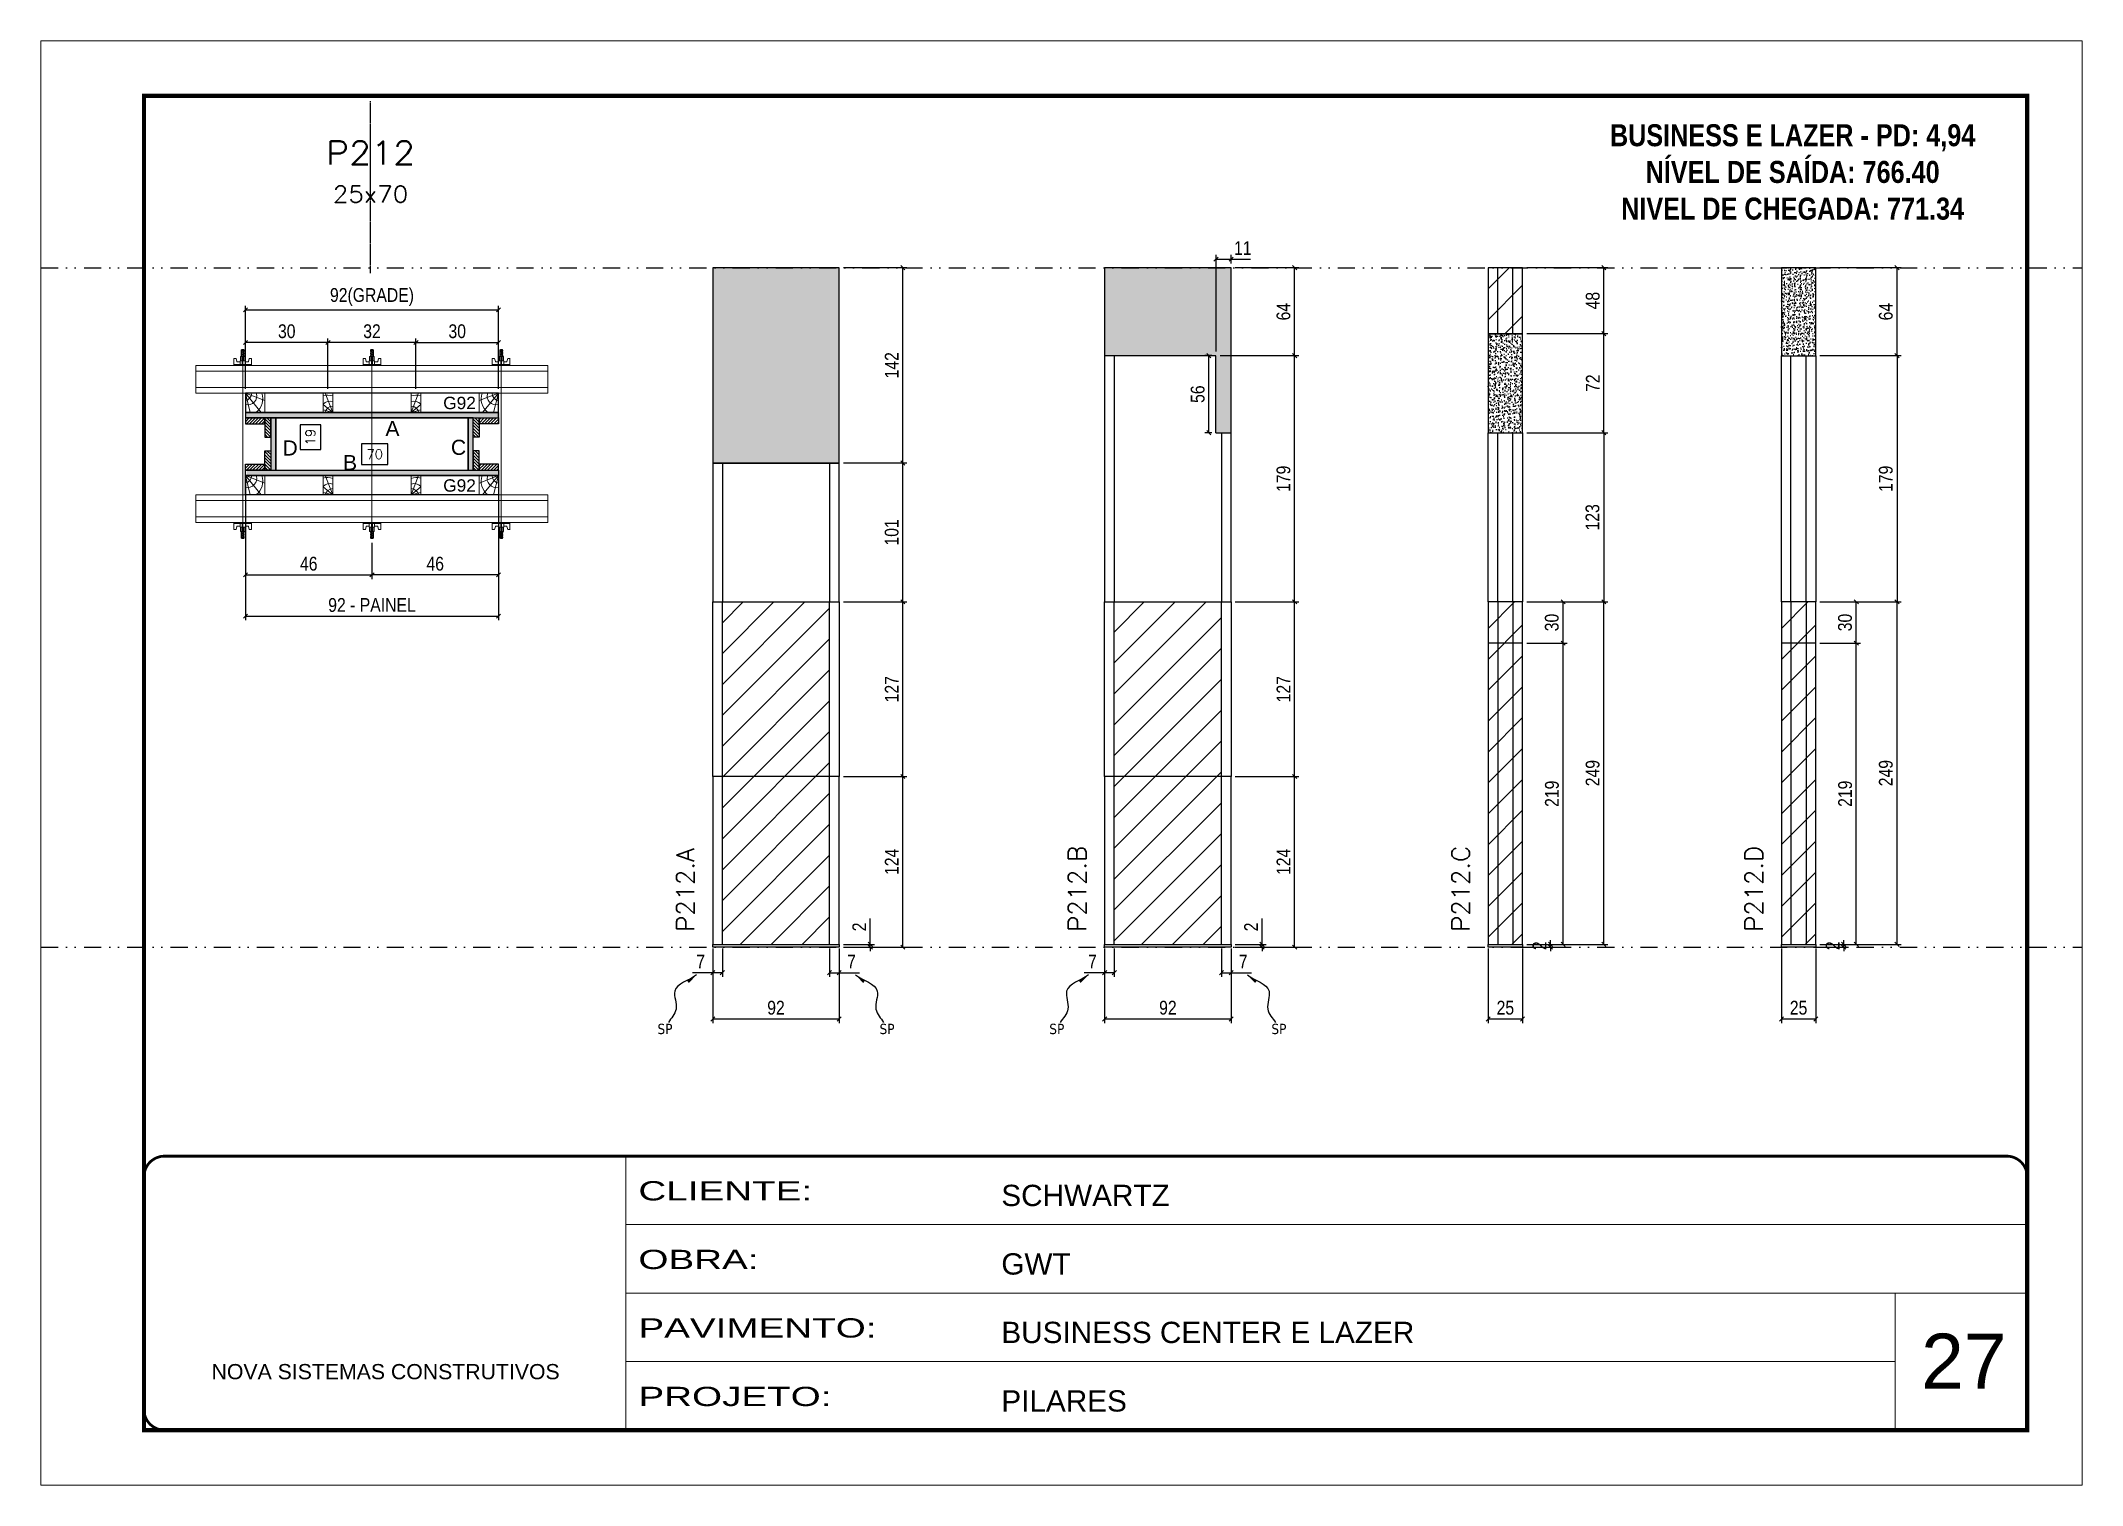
# Model space of a CAD drawing. Extents: x 13379 to 23315, y 867 to 16997.
# Drawn here: x 17569 to 19054, y 8907 to 9957 of the extents above; entities that cross this region are included whole.
import ezdxf
from ezdxf.enums import TextEntityAlignment as Align

# ---------------------------------------------------------------- set-up
doc = ezdxf.new("R2010")
doc.units = 0
for name, pattern in [('CONTINUO', [0]), ('DASHED', [0.75, 0.5, -0.25]), ('DIVIDE2', [0.625, 0.25, -0.125, 0, -0.125, 0, -0.125]), ('HIDDEN', [0.375, 0.25, -0.125])]:
    doc.linetypes.add(name, pattern=pattern)
for name, color, linetype, lineweight in [('CARIMBO', 255, 'Continuous', 9), ('Folhas', 255, 'Continuous', 9), ('Hachura', 251, 'Continuous', 9), ('Madeira', 126, 'Continuous', 18), ('Perfil Metálico', 224, 'Continuous', 18), ('SARRAFO DE PRESSAO', 251, 'DASHED', 9), ('Texto Seção', 7, 'Continuous', 15)]:
    doc.layers.add(name, color=color, linetype=linetype, lineweight=lineweight)
for name, color, linetype in [('CHAPA', 1, 'Continuous'), ('COTA', 241, 'Continuous'), ('MEIO_PONT', 93, 'Continuous'), ('NOMENCLATURA', 7, 'Continuous'), ('Nível', 160, 'Continuous'), ('Painéis', 200, 'Continuous'), ('SARR_2.2x7', 40, 'Continuous'), ('SARRAFO', 251, 'Continuous'), ('Sarrafo de Pressão', 42, 'HIDDEN'), ('texto', 7, 'Continuous'), ('Texto de Titulo', 7, 'Continuous'), ('Texto Qtd Sarr', 242, 'Continuous'), ('TEXTO_GERAL', 7, 'Continuous')]:
    doc.layers.add(name, color=color, linetype=linetype)
doc.styles.add('ARIAL', font='arial.ttf')
doc.styles.add('COTA TECNICA', font='techl___.ttf', dxfattribs={"height": 10})
doc.styles.add('COTA TECNICA 2X', font='techl___.ttf', dxfattribs={"height": 10})
doc.styles.add('COTA TECNICA-50', font='techl___.ttf', dxfattribs={"height": 10})
doc.styles.add('REGUA-120', font='ROMANS.shx', dxfattribs={"height": 15})
doc.styles.add('ROMANC', font='techb___.ttf', dxfattribs={"height": 2.5})
doc.styles.add('ROMANS', font='romans.shx')
doc.styles.add('SANSSERIF', font='sas_____.pfb')
doc.styles.get("Standard").update_dxf_attribs({"font": 'arial.ttf'})
doc.styles.add('Tecnologia', font='')
doc.styles.get('Tecnologia').set_extended_font_data('Forgotten Futurist')
doc.dimstyles.new('COTA PAINEL-50', dxfattribs={"dimtxt": 10, "dimasz": 3, "dimexe": 3, "dimexo": 3, "dimgap": 3, "dimtad": 1, "dimdec": 1, "dimzin": 12, "dimdsep": 46, "dimtxsty": 'COTA TECNICA-50', "dimblk1": 'OBLIQUE', "dimblk2": 'OBLIQUE', "dimsah": 1, "dimcen": 0.9, "dimclrd": 4, "dimclre": 4, "dimclrt": 240, "dimadec": 1, "dimazin": 3, "dimtfac": 1, "dimtdec": 1, "dimtmove": 0, "dimatfit": 3, "dimfxl": 1, "dimtolj": 1, "dimtzin": 12, "dimarcsym": 0})
doc.dimstyles.new('PAINEL', dxfattribs={"dimtxt": 10, "dimasz": 3, "dimexe": 3, "dimexo": 3, "dimgap": 3, "dimtad": 1, "dimdec": 1, "dimzin": 12, "dimdsep": 46, "dimtxsty": 'COTA TECNICA', "dimblk1": 'OBLIQUE', "dimblk2": 'OBLIQUE', "dimsah": 1, "dimcen": 0.9, "dimclrd": 4, "dimclre": 4, "dimclrt": 240, "dimadec": 1, "dimazin": 3, "dimtfac": 1, "dimtdec": 1, "dimtmove": 0, "dimatfit": 3, "dimfxl": 1, "dimtolj": 1, "dimtzin": 12, "dimarcsym": 0})
doc.dimstyles.new('SECAO PILAR', dxfattribs={"dimtxt": 10, "dimasz": 3, "dimexe": 3, "dimexo": 3, "dimgap": 3, "dimtad": 1, "dimdec": 1, "dimlfac": 0.5, "dimzin": 12, "dimdsep": 46, "dimtxsty": 'COTA TECNICA 2X', "dimblk1": 'OBLIQUE', "dimblk2": 'OBLIQUE', "dimsah": 1, "dimcen": 0.9, "dimclrd": 256, "dimclre": 256, "dimclrt": 256, "dimadec": 1, "dimazin": 3, "dimtfac": 1, "dimtdec": 1, "dimtmove": 0, "dimatfit": 3, "dimfxl": 1, "dimtolj": 1, "dimtzin": 12, "dimarcsym": 0})
doc.dimstyles.new('SECÇÃO 2', dxfattribs={"dimtxt": 7, "dimasz": 6, "dimexe": 0.18, "dimexo": 2, "dimgap": -4, "dimtad": 3, "dimdec": 1, "dimlfac": 0.5, "dimzin": 12, "dimdsep": 46, "dimtxsty": 'ROMANS', "dimblk": 'ARCHTICK', "dimcen": 0.09, "dimse1": 1, "dimse2": 1, "dimsd1": 1, "dimsd2": 1, "dimclrd": 180, "dimclre": 5, "dimclrt": 1, "dimadec": 0, "dimazin": 3, "dimtfac": 1, "dimtdec": 1, "dimtofl": 0, "dimtmove": 0, "dimatfit": 3, "dimldrblk": 'ARCHTICK', "dimfxl": 1, "dimtolj": 1, "dimtzin": 0, "dimarcsym": 0})
doc.dimstyles.get("Standard").update_dxf_attribs({"dimtxt": 0.18, "dimasz": 0.18, "dimexe": 0.18, "dimexo": 0.0625, "dimgap": 0.09, "dimtad": 0, "dimtih": 1, "dimtoh": 1, "dimdec": 4, "dimzin": 0, "dimdsep": 46, "dimtxsty": 'Standard', "dimcen": 0.09, "dimadec": 0, "dimazin": 0, "dimtfac": 1, "dimtdec": 4, "dimtofl": 0, "dimtmove": 0, "dimatfit": 3, "dimfxl": 1, "dimtolj": 1, "dimtzin": 0, "dimarcsym": 0})
pattern_1 = [(225, (8399.404, -13246.421), (1.12253202, -1.12253202), [])]
pattern_2 = [(225, (8594.404, -13246.421), (1.12253202, -1.12253202), [])]

msp = doc.modelspace()

# ---------------------------------------------------------------- texts
at = {"layer": 'CARIMBO', "style": 'ARIAL'}
msp.add_text('27', height=40, dxfattribs=at).set_placement((18937.36, 8977.21))
at = {"layer": 'NOMENCLATURA', "color": 2, "insert": (18843.88, 9923.13), "char_height": 16, "attachment_point": 2, "style": 'ROMANC'}
msp.add_mtext_dynamic_manual_height_columns('\\PBUSINESS E LAZER - PD: 4,94\\PNÍVEL DE SAÍDA: 766.40\\PNIVEL DE CHEGADA: 771.34', width=376.0554, gutter_width=1, heights=[0], dxfattribs=at)
at = {"layer": 'texto', "color": 0, "char_height": 7.5, "attachment_point": 5}
for insert in [(18023.55, 9238.66), (18185.1, 9238.66), (18308.58, 9238.66), (18470.14, 9238.66)]:
    msp.add_mtext('{\\fTahoma|b0|i0|c0|p34;\\C4;SP}', dxfattribs=dict(at, insert=insert))
at = {"layer": 'Texto Seção', "char_height": 13, "width": 285.3299, "attachment_point": 7, "rotation": 90, "style": 'REGUA-120'}
for s, insert in [('P212.A', (18044.85, 9309.4)), ('P212.B', (18329.89, 9309.4)), ('P212.C', (18608.89, 9309.4)), ('P212.D', (18822.19, 9309.4))]:
    msp.add_mtext(s, dxfattribs=dict(at, insert=insert))
at = {"layer": 'TEXTO_GERAL', "color": 0, "linetype": 'Continuous', "style": 'SANSSERIF'}
for p in [(17862.22, 9693.82), (17862.22, 9633.82)]:
    msp.add_text('G92', height=9, dxfattribs=at).set_placement(p, align=Align.MIDDLE_LEFT)
at = {"layer": 'TEXTO_GERAL', "style": 'ARIAL'}
for s, p in [('A', (17825.29, 9675.23)), ('D', (17750.85, 9661.09)), ('B', (17794.44, 9650.46)), ('C', (17873.36, 9661.57))]:
    msp.add_text(s, height=11, dxfattribs=at).set_placement(p, align=Align.MIDDLE_CENTER)

# ---------------------------------------------------------------- blocks, each defined once
blk = doc.blocks.new('9999999999')
at = {"color": 30, "linetype": 'CONTINUO'}
for p, q in [((98564.6, 34230.2), (98564.6, 34429.4)), ((98564.6, 34379.6), (99584, 34379.6)), ((98564.6, 34329.8), (99488, 34329.8)), ((99584, 34329.8), (99488, 34329.8)), ((99488, 34329.8), (99488, 34230.2)), ((98564.6, 34280), (99488, 34280))]:
    blk.add_line(p, q, dxfattribs=at)
at = {"color": 30, "linetype": 'CONTINUO', "const_width": 2}
blk.add_lwpolyline([(99584, 34230.2), (99584, 34414.4, 0.414214), (99569, 34429.4), (98229, 34429.4, 0.414214), (98214, 34414.4), (98214, 34245.2, 0.414214), (98229, 34230.2), (99584, 34230.2)], format="xyb", dxfattribs=at)
at = {"layer": 'Folhas'}
blk.add_lwpolyline([(98139, 34190.2), (99624, 34190.2), (99624, 35240.2), (98139, 35240.2)], close=True, dxfattribs=at)
at = {"layer": 'Folhas', "color": 30, "const_width": 3}
blk.add_lwpolyline([(98214, 34230.2), (99584, 34230.2), (99584, 35200.2), (98214, 35200.2)], close=True, dxfattribs=at)
at = {"color": 7, "linetype": 'Continuous', "ltscale": 5, "style": 'ARIAL'}
for s, height, p in [('SCHWARTZ', 15.48, (98837.7, 34393.1)), ('GWT', 15.48, (98837.7, 34343.3)), ('BUSINESS CENTER E LAZER', 15.483, (98837.7, 34293.5)), ('NOVA SISTEMAS CONSTRUTIVOS', 11.059, (98263.2, 34267.2)), ('PILARES', 15.48, (98837.7, 34243.7))]:
    blk.add_text(s, height=height, dxfattribs=at).set_placement(p)
at = {"layer": 'Folhas', "color": 7, "style": 'Tecnologia', "width": 1.5}
for s, p in [('CLIENTE:', (98573.7, 34397.2)), ('OBRA:', (98573.7, 34347.3)), ('PAVIMENTO:', (98573.7, 34297.5)), ('PROJETO:', (98573.7, 34247.7))]:
    blk.add_text(s, height=14, dxfattribs=at).set_placement(p)
blk = doc.blocks.new('*D874')
at = {"layer": 'COTA', "color": 180, "lineweight": -2, "transparency": 16777216}
for p, q in [((17822, 9664), (17802.7, 9664)), ((17802.7, 9664), (17802.7, 9649)), ((17822, 9649), (17822, 9664)), ((17802.7, 9649), (17822, 9649))]:
    blk.add_line(p, q, dxfattribs=at)
at = {"layer": 'Defpoints', "color": 0, "transparency": 16777216}
for p in [(17740.4, 9645), (17880.4, 9645), (17880.4, 9645)]:
    blk.add_point(p, dxfattribs=at)
at = {"layer": 'COTA', "color": 1, "transparency": 16777216, "insert": (17812.4, 9656.5), "char_height": 7, "attachment_point": 5, "style": 'ROMANS'}
blk.add_mtext('\\A1;70', dxfattribs=at)
blk = doc.blocks.new('_ArchTick')
at = {"color": 0, "linetype": 'ByBlock', "const_width": 0.15}
blk.add_lwpolyline([(-0.5, -0.5), (0.5, 0.5)], dxfattribs=at)
blk = doc.blocks.new('_Oblique')
at = {"color": 0, "linetype": 'ByBlock', "lineweight": -2}
blk.add_line((-0.5, -0.5), (0.5, 0.5), dxfattribs=at)
blk = doc.blocks.new('*D875')
at = {"layer": 'COTA', "lineweight": -2, "transparency": 16777216}
for p, q in [((17718.4, 9638), (17718.4, 9535.8)), ((17902.4, 9638), (17902.4, 9535.8)), ((17718.4, 9538.8), (17902.4, 9538.8))]:
    blk.add_line(p, q, dxfattribs=at)
at = {"layer": 'Defpoints', "color": 0, "transparency": 16777216}
for p in [(17718.4, 9641), (17902.4, 9641), (17902.4, 9538.8)]:
    blk.add_point(p, dxfattribs=at)
at = {"layer": 'COTA', "lineweight": -2, "transparency": 16777216, "xscale": 3, "yscale": 3, "zscale": 3, "rotation": 180}
blk.add_blockref('_Oblique', (17718.4, 9538.8), dxfattribs=at)
at = {"layer": 'COTA', "lineweight": -2, "transparency": 16777216, "xscale": 3, "yscale": 3, "zscale": 3}
blk.add_blockref('_Oblique', (17902.4, 9538.8), dxfattribs=at)
at = {"layer": 'COTA', "transparency": 16777216, "insert": (17810.4, 9546.9), "char_height": 10, "attachment_point": 5, "style": 'COTA TECNICA 2X'}
blk.add_mtext('\\A1;92 - PAINEL', dxfattribs=at)
blk = doc.blocks.new('*D876')
at = {"layer": 'COTA', "lineweight": -2, "transparency": 16777216}
for p, q in [((17718.4, 9604), (17718.4, 9565.8)), ((17810.4, 9592.2), (17810.4, 9565.8)), ((17718.4, 9568.8), (17810.4, 9568.8))]:
    blk.add_line(p, q, dxfattribs=at)
at = {"layer": 'Defpoints', "color": 0, "transparency": 16777216}
for p in [(17718.4, 9607), (17810.4, 9595.2), (17810.4, 9568.8)]:
    blk.add_point(p, dxfattribs=at)
at = {"layer": 'COTA', "lineweight": -2, "transparency": 16777216, "xscale": 3, "yscale": 3, "zscale": 3, "rotation": 180}
blk.add_blockref('_Oblique', (17718.4, 9568.8), dxfattribs=at)
at = {"layer": 'COTA', "lineweight": -2, "transparency": 16777216, "xscale": 3, "yscale": 3, "zscale": 3}
blk.add_blockref('_Oblique', (17810.4, 9568.8), dxfattribs=at)
at = {"layer": 'COTA', "transparency": 16777216, "insert": (17764.4, 9576.9), "char_height": 10, "attachment_point": 5, "style": 'COTA TECNICA 2X'}
blk.add_mtext('\\A1;46', dxfattribs=at)
blk = doc.blocks.new('*D877')
at = {"layer": 'COTA', "lineweight": -2, "transparency": 16777216}
for p, q in [((17902.4, 9604), (17902.4, 9565.8)), ((17810.4, 9592.2), (17810.4, 9565.8)), ((17902.4, 9568.8), (17810.4, 9568.8))]:
    blk.add_line(p, q, dxfattribs=at)
at = {"layer": 'Defpoints', "color": 0, "transparency": 16777216}
for p in [(17810.4, 9595.2), (17902.4, 9607), (17810.4, 9568.8)]:
    blk.add_point(p, dxfattribs=at)
at = {"layer": 'COTA', "lineweight": -2, "transparency": 16777216, "xscale": 3, "yscale": 3, "zscale": 3, "rotation": 180}
blk.add_blockref('_Oblique', (17810.4, 9568.8), dxfattribs=at)
at = {"layer": 'COTA', "lineweight": -2, "transparency": 16777216, "xscale": 3, "yscale": 3, "zscale": 3}
blk.add_blockref('_Oblique', (17902.4, 9568.8), dxfattribs=at)
at = {"layer": 'COTA', "transparency": 16777216, "insert": (17856.4, 9576.9), "char_height": 10, "attachment_point": 5, "style": 'COTA TECNICA 2X'}
blk.add_mtext('\\A1;46', dxfattribs=at)
blk = doc.blocks.new('*D878')
at = {"layer": 'COTA', "color": 180, "lineweight": -2, "transparency": 16777216}
for p, q in [((17773.1, 9678), (17758.1, 9678)), ((17758.1, 9678), (17758.1, 9660)), ((17773.1, 9660), (17773.1, 9678)), ((17758.1, 9660), (17773.1, 9660))]:
    blk.add_line(p, q, dxfattribs=at)
at = {"layer": 'Defpoints', "color": 0, "transparency": 16777216}
for p in [(17740.4, 9683), (17777.1, 9683), (17740.4, 9645)]:
    blk.add_point(p, dxfattribs=at)
at = {"layer": 'COTA', "color": 1, "transparency": 16777216, "insert": (17765.6, 9669), "char_height": 7, "attachment_point": 5, "rotation": 90, "style": 'ROMANS'}
blk.add_mtext('\\A1;19', dxfattribs=at)
blk = doc.blocks.new('titulo1')
at = {"layer": 'Defpoints', "color": 252, "linetype": 'HIDDEN', "ltscale": 2}
blk.add_line((0, 0), (0, 125), dxfattribs=at)
at = {"layer": 'Defpoints', "style": 'ROMANS', "oblique": 15}
blk.add_attdef('FOLHA', text='', height=10, dxfattribs=at).set_placement((0, 15.6), align=Align.MIDDLE_CENTER)
at = {"layer": 'Texto Qtd Sarr', "color": 3, "style": 'ROMANS', "oblique": 15}
for tag, height, p in [('TITULO', 17, (0, 71.4)), ('SEÇÃO', 12, (0, 41.5))]:
    blk.add_attdef(tag, text='', height=height, dxfattribs=at).set_placement(p, align=Align.MIDDLE_CENTER)
blk = doc.blocks.new('PONTALETE')
at = {"layer": 'Madeira'}
for q in [(2.71, 7), (7, 5.76), (7, 1.74)]:
    blk.add_line((0, 0), q, dxfattribs=at)
blk.add_lwpolyline([(0, 0), (7, 0), (7, 7), (0, 7)], close=True, dxfattribs=at)
for centre, radius, start, end in [((2.04, 0.06), 6.23, 37.28179, 109.09128), ((1.09, 0.9), 3.19, 343.60304, 109.98471), ((-0.21, -0.78), 3.09, 14.63219, 86.0383)]:
    blk.add_arc(centre, radius, start, end, dxfattribs=at)
blk = doc.blocks.new('*D879')
at = {"layer": 'COTA', "lineweight": -2, "transparency": 16777216}
for p, q in [((17718.4, 9704), (17718.4, 9764.5)), ((17718.4, 9761.5), (17902.4, 9761.5)), ((17902.4, 9704), (17902.4, 9764.5))]:
    blk.add_line(p, q, dxfattribs=at)
at = {"layer": 'Defpoints', "color": 0, "transparency": 16777216}
for p in [(17902.4, 9761.5), (17718.4, 9701), (17902.4, 9701)]:
    blk.add_point(p, dxfattribs=at)
at = {"layer": 'COTA', "lineweight": -2, "transparency": 16777216, "xscale": 3, "yscale": 3, "zscale": 3, "rotation": 180}
blk.add_blockref('_Oblique', (17718.4, 9761.5), dxfattribs=at)
at = {"layer": 'COTA', "lineweight": -2, "transparency": 16777216, "xscale": 3, "yscale": 3, "zscale": 3}
blk.add_blockref('_Oblique', (17902.4, 9761.5), dxfattribs=at)
at = {"layer": 'COTA', "transparency": 16777216, "insert": (17810.4, 9770.8), "char_height": 10, "attachment_point": 5, "style": 'COTA TECNICA 2X'}
blk.add_mtext('\\A1;92(GRADE)', dxfattribs=at)
blk = doc.blocks.new('MEIO PONTALETE')
at = {"layer": 'Madeira'}
for q in [(2.71, 7), (3.5, 2.88), (3.5, 0.87)]:
    blk.add_line((0, 0), q, dxfattribs=at)
blk.add_lwpolyline([(0, 0), (3.5, 0), (3.5, 7), (0, 7)], close=True, dxfattribs=at)
for centre, radius, start, end in [((2.04, 0.06), 6.23, 76.44987, 109.09128), ((1.09, 0.9), 3.19, 40.90626, 109.98471), ((-0.21, -0.78), 3.09, 14.63219, 86.0383)]:
    blk.add_arc(centre, radius, start, end, dxfattribs=at)
blk = doc.blocks.new('*D880')
at = {"layer": 'COTA', "lineweight": -2, "transparency": 16777216}
for p, q in [((17842.4, 9704), (17842.4, 9740.7)), ((17842.4, 9737.7), (17902.4, 9737.7)), ((17902.4, 9704), (17902.4, 9740.7))]:
    blk.add_line(p, q, dxfattribs=at)
at = {"layer": 'Defpoints', "color": 0, "transparency": 16777216}
for p in [(17902.4, 9737.7), (17842.4, 9701), (17902.4, 9701)]:
    blk.add_point(p, dxfattribs=at)
at = {"layer": 'COTA', "lineweight": -2, "transparency": 16777216, "xscale": 3, "yscale": 3, "zscale": 3, "rotation": 180}
blk.add_blockref('_Oblique', (17842.4, 9737.7), dxfattribs=at)
at = {"layer": 'COTA', "lineweight": -2, "transparency": 16777216, "xscale": 3, "yscale": 3, "zscale": 3}
blk.add_blockref('_Oblique', (17902.4, 9737.7), dxfattribs=at)
at = {"layer": 'COTA', "transparency": 16777216, "insert": (17872.4, 9745.9), "char_height": 10, "attachment_point": 5, "style": 'COTA TECNICA 2X'}
blk.add_mtext('\\A1;30', dxfattribs=at)
blk = doc.blocks.new('*D903')
at = {"layer": 'COTA', "lineweight": -2, "transparency": 16777216}
for p, q in [((17778.4, 9704), (17778.4, 9740.7)), ((17842.4, 9737.7), (17778.4, 9737.7)), ((17842.4, 9704), (17842.4, 9740.7))]:
    blk.add_line(p, q, dxfattribs=at)
at = {"layer": 'Defpoints', "color": 0, "transparency": 16777216}
for p in [(17778.4, 9737.7), (17778.4, 9701), (17842.4, 9701)]:
    blk.add_point(p, dxfattribs=at)
at = {"layer": 'COTA', "lineweight": -2, "transparency": 16777216, "xscale": 3, "yscale": 3, "zscale": 3, "rotation": 180}
blk.add_blockref('_Oblique', (17778.4, 9737.7), dxfattribs=at)
at = {"layer": 'COTA', "lineweight": -2, "transparency": 16777216, "xscale": 3, "yscale": 3, "zscale": 3}
blk.add_blockref('_Oblique', (17842.4, 9737.7), dxfattribs=at)
at = {"layer": 'COTA', "transparency": 16777216, "insert": (17810.4, 9745.9), "char_height": 10, "attachment_point": 5, "style": 'COTA TECNICA 2X'}
blk.add_mtext('\\A1;32', dxfattribs=at)
blk = doc.blocks.new('*D904')
at = {"layer": 'COTA', "linetype": 'ByBlock', "lineweight": -2, "transparency": 16777216}
for p, q in [((17718.4, 9704), (17718.4, 9740.7)), ((17778.4, 9737.7), (17718.4, 9737.7)), ((17778.4, 9704), (17778.4, 9740.7))]:
    blk.add_line(p, q, dxfattribs=at)
at = {"layer": 'Defpoints', "color": 0, "linetype": 'ByBlock', "transparency": 16777216}
for p in [(17718.4, 9737.7), (17718.4, 9701), (17778.4, 9701)]:
    blk.add_point(p, dxfattribs=at)
at = {"layer": 'COTA', "linetype": 'ByBlock', "lineweight": -2, "transparency": 16777216, "xscale": 3, "yscale": 3, "zscale": 3, "rotation": 180}
blk.add_blockref('_Oblique', (17718.4, 9737.7), dxfattribs=at)
at = {"layer": 'COTA', "linetype": 'ByBlock', "lineweight": -2, "transparency": 16777216, "xscale": 3, "yscale": 3, "zscale": 3}
blk.add_blockref('_Oblique', (17778.4, 9737.7), dxfattribs=at)
at = {"layer": 'COTA', "linetype": 'ByBlock', "transparency": 16777216, "insert": (17748.4, 9745.9), "char_height": 10, "attachment_point": 5, "style": 'COTA TECNICA 2X'}
blk.add_mtext('\\A1;30', dxfattribs=at)
blk = doc.blocks.new('C')
at = {"layer": 'Hachura', "color": 0}
for p, q in [((0, 3.22), (0, -3.22)), ((0.45, 3.22), (0, 3.22)), ((0.46, 3.16), (0, 3.16)), ((0.46, 3.05), (0, 3.05)), ((0.46, 2.88), (0, 2.88)), ((0, 2.75), (0, -1.16)), ((0.46, 2.65), (0, 2.65)), ((0.46, 2.23), (0, 2.23)), ((0.46, 1.51), (0, 1.51)), ((0.39, 0.49), (0.17, 0.49)), ((0.45, -3.23), (0.45, 3.22)), ((0.45, 3.22), (2.58, 3.22)), ((1.74, 0.97), (0.45, 0.97)), ((1.45, 0.1), (0.45, 0.1)), ((1.35, 1.94), (1.35, 0.96)), ((2.58, 2.39), (1.47, 2.09)), ((1.74, -0.97), (1.74, 0.97)), ((1.74, 0.97), (1.74, 0.84)), ((1.74, 0.97), (1.74, 0.84)), ((1.74, 0.84), (3.35, 0.84)), ((3.35, 0.45), (1.74, 0.45)), ((2.58, 3.22), (2.58, 2.39)), ((3.32, 0.84), (3.32, -0.84)), ((3.35, 0.84), (3.35, -0.84)), ((3.68, 0.45), (3.35, 0.45)), ((3.84, -0.52), (3.35, 0.45)), ((3.35, 0.06), (3.67, -0.57)), ((3.68, 0.45), (4.16, -0.52)), ((3.72, 0.5), (4.25, -0.57)), ((4.37, -0.55), (3.83, 0.53)), ((4.15, 0.45), (3.93, 0.45)), ((4.42, -0.52), (3.93, 0.45)), ((4.15, 0.45), (4.26, 0.45)), ((4.26, 0.45), (4.74, -0.52)), ((4.3, 0.5), (4.83, -0.57)), ((4.95, -0.55), (4.41, 0.53)), ((4.51, 0.45), (4.84, 0.45)), ((5, -0.52), (4.51, 0.45)), ((4.84, 0.45), (5.32, -0.52)), ((4.88, 0.5), (5.41, -0.57)), ((5.53, -0.55), (4.99, 0.53)), ((5.58, -0.52), (5.09, 0.45)), ((5.42, 0.45), (5.09, 0.45)), ((5.58, -0.52), (5.09, 0.45)), ((5.42, 0.45), (5.74, -0.19)), ((5.46, 0.5), (5.74, -0.07)), ((5.74, 0.19), (5.57, 0.53)), ((5.74, 0.32), (5.68, 0.45)), ((5.68, 0.45), (5.74, 0.45)), ((5.74, 0.45), (5.9, 0.29)), ((5.74, 0.45), (5.74, -0.52)), ((5.9, -0.36), (5.9, 0.29)), ((0.45, 0), (0, 0)), ((0.46, -1.52), (0, -1.52)), ((0.46, -2.23), (0, -2.23)), ((0.46, -2.65), (0, -2.65)), ((0.46, -2.88), (0, -2.88)), ((0.46, -3.05), (0, -3.05)), ((0.46, -3.16), (0, -3.16)), ((0, -3.22), (2.57, -3.22)), ((0.08, -0.48), (0.29, -0.48)), ((0.29, -0.48), (0.4, -0.48)), ((0.45, 0), (0.45, -0.97)), ((0.45, -0.16), (1.45, -0.16)), ((0.45, -0.65), (0.45, -0.32)), ((0.45, -3.23), (0.45, -0.65)), ((0.45, -0.97), (1.74, -0.97)), ((1.35, -1.94), (1.35, -0.97)), ((2.58, -2.39), (1.47, -2.1)), ((3.35, -0.32), (1.74, -0.32)), ((3.35, -0.84), (1.74, -0.84)), ((2.58, -3.23), (2.58, -2.39)), ((3.35, -0.07), (3.58, -0.52)), ((3.35, -0.52), (3.58, -0.52)), ((3.84, -0.52), (4.16, -0.52)), ((4.42, -0.52), (4.74, -0.52)), ((4.63, -0.52), (4.74, -0.52)), ((5, -0.52), (5.32, -0.52)), ((5.58, -0.52), (5.74, -0.52)), ((5.74, -0.52), (5.9, -0.36)), ((5.74, -0.52), (5.74, -0.52))]:
    blk.add_line(p, q, dxfattribs=at)
for centre, radius, start, end in [((1.52, 1.94), 0.161, 104.74356, 180), ((1.44, -0.03), 0.129, 272.69497, 87.30503), ((3.81, 0.39), 0.143, 25.56881, 154.43119), ((4.39, 0.39), 0.143, 25.56881, 154.43119), ((4.97, 0.39), 0.143, 25.56881, 154.43119), ((5.55, 0.39), 0.143, 25.56881, 154.43119), ((0.17, -0.37), 0.174, 221.74404, 317.85924), ((1.52, -1.94), 0.161, 180, 255.25644), ((3.71, -0.4), 0.174, 222.14076, 318.25596), ((4.29, -0.4), 0.174, 222.14076, 318.25596), ((4.87, -0.4), 0.174, 222.14076, 318.25596), ((5.45, -0.4), 0.174, 222.14076, 318.25596), ((5.61, -0.4), 0.174, 317.85924, 318.25596)]:
    blk.add_arc(centre, radius, start, end, dxfattribs=at)
blk = doc.blocks.new('*D881')
at = {"layer": 'COTA', "color": 4, "lineweight": -2, "transparency": 16777216}
for p, q in [((18058.3, 9297.2), (18058.3, 9243)), ((18150.3, 9297.2), (18150.3, 9243)), ((18058.3, 9246), (18150.3, 9246))]:
    blk.add_line(p, q, dxfattribs=at)
at = {"layer": 'Defpoints', "color": 0, "transparency": 16777216}
for p in [(18058.3, 9300.2), (18150.3, 9300.2), (18150.3, 9246)]:
    blk.add_point(p, dxfattribs=at)
at = {"layer": 'COTA', "color": 4, "lineweight": -2, "transparency": 16777216, "xscale": 3, "yscale": 3, "zscale": 3, "rotation": 180}
blk.add_blockref('_Oblique', (18058.3, 9246), dxfattribs=at)
at = {"layer": 'COTA', "color": 4, "lineweight": -2, "transparency": 16777216, "xscale": 3, "yscale": 3, "zscale": 3}
blk.add_blockref('_Oblique', (18150.3, 9246), dxfattribs=at)
at = {"layer": 'COTA', "color": 240, "transparency": 16777216, "insert": (18104.3, 9254.1), "char_height": 10, "attachment_point": 5, "style": 'COTA TECNICA'}
blk.add_mtext('\\A1;92', dxfattribs=at)
blk = doc.blocks.new('*D882')
at = {"layer": 'COTA', "color": 4, "lineweight": -2, "transparency": 16777216}
for p, q in [((18153.3, 9422.2), (18199.6, 9422.2)), ((18196.6, 9298.2), (18196.6, 9422.2)), ((18153.3, 9298.2), (18199.6, 9298.2))]:
    blk.add_line(p, q, dxfattribs=at)
at = {"layer": 'Defpoints', "color": 0, "transparency": 16777216}
for p in [(18150.3, 9422.2), (18196.6, 9422.2), (18150.3, 9298.2)]:
    blk.add_point(p, dxfattribs=at)
at = {"layer": 'COTA', "color": 4, "lineweight": -2, "transparency": 16777216, "xscale": 3, "yscale": 3, "zscale": 3}
for p, rotation in [((18196.6, 9422.2), 90), ((18196.6, 9298.2), 270)]:
    blk.add_blockref('_Oblique', p, dxfattribs=dict(at, rotation=rotation))
at = {"layer": 'COTA', "color": 240, "transparency": 16777216, "insert": (18188.5, 9360.2), "char_height": 10, "attachment_point": 5, "rotation": 90, "style": 'COTA TECNICA-50'}
blk.add_mtext('\\A1;124', dxfattribs=at)
blk = doc.blocks.new('*D883')
at = {"layer": 'COTA', "color": 4, "lineweight": -2, "transparency": 16777216}
for p, q in [((18172.9, 9300.2), (18172.9, 9319)), ((18153.3, 9300.2), (18175.9, 9300.2)), ((18153.3, 9298.2), (18175.9, 9298.2)), ((18172.9, 9298.2), (18172.9, 9300.2)), ((18172.9, 9298.2), (18172.9, 9295.2))]:
    blk.add_line(p, q, dxfattribs=at)
at = {"layer": 'Defpoints', "color": 0, "transparency": 16777216}
for p in [(18150.3, 9300.2), (18150.3, 9298.2), (18172.9, 9298.2)]:
    blk.add_point(p, dxfattribs=at)
at = {"layer": 'COTA', "color": 4, "lineweight": -2, "transparency": 16777216, "xscale": 3, "yscale": 3, "zscale": 3}
for p, rotation in [((18172.9, 9300.2), 270), ((18172.9, 9298.2), 90)]:
    blk.add_blockref('_Oblique', p, dxfattribs=dict(at, rotation=rotation))
at = {"layer": 'COTA', "color": 240, "transparency": 16777216, "insert": (18164.9, 9312.9), "char_height": 10, "attachment_point": 5, "rotation": 90, "style": 'COTA TECNICA-50'}
blk.add_mtext('\\A1;2', dxfattribs=at)
blk = doc.blocks.new('*D905')
at = {"layer": 'COTA', "color": 4, "linetype": 'ByBlock', "lineweight": -2, "transparency": 16777216}
for p, q in [((18153.3, 9549.2), (18199.6, 9549.2)), ((18196.6, 9422.2), (18196.6, 9549.2)), ((18153.3, 9422.2), (18199.6, 9422.2))]:
    blk.add_line(p, q, dxfattribs=at)
at = {"layer": 'Defpoints', "color": 0, "linetype": 'ByBlock', "transparency": 16777216}
for p in [(18150.3, 9549.2), (18196.6, 9549.2), (18150.3, 9422.2)]:
    blk.add_point(p, dxfattribs=at)
at = {"layer": 'COTA', "color": 4, "linetype": 'ByBlock', "lineweight": -2, "transparency": 16777216, "xscale": 3, "yscale": 3, "zscale": 3}
for p, rotation in [((18196.6, 9549.2), 90), ((18196.6, 9422.2), 270)]:
    blk.add_blockref('_Oblique', p, dxfattribs=dict(at, rotation=rotation))
at = {"layer": 'COTA', "color": 240, "linetype": 'ByBlock', "transparency": 16777216, "insert": (18188.5, 9485.7), "char_height": 10, "attachment_point": 5, "rotation": 90, "style": 'COTA TECNICA'}
blk.add_mtext('\\A1;127', dxfattribs=at)
blk = doc.blocks.new('*D884')
at = {"layer": 'COTA', "color": 4, "lineweight": -2, "transparency": 16777216}
for p, q in [((18065.3, 9297.2), (18065.3, 9276.6)), ((18058.3, 9295.2), (18058.3, 9276.6)), ((18058.3, 9279.6), (18043.6, 9279.6)), ((18065.3, 9279.6), (18058.3, 9279.6))]:
    blk.add_line(p, q, dxfattribs=at)
at = {"layer": 'Defpoints', "color": 0, "transparency": 16777216}
for p in [(18058.3, 9298.2), (18065.3, 9300.2), (18058.3, 9279.6)]:
    blk.add_point(p, dxfattribs=at)
at = {"layer": 'COTA', "color": 4, "lineweight": -2, "transparency": 16777216, "xscale": 3, "yscale": 3, "zscale": 3, "rotation": 180}
blk.add_blockref('_Oblique', (18058.3, 9279.6), dxfattribs=at)
at = {"layer": 'COTA', "color": 4, "lineweight": -2, "transparency": 16777216, "xscale": 3, "yscale": 3, "zscale": 3}
blk.add_blockref('_Oblique', (18065.3, 9279.6), dxfattribs=at)
at = {"layer": 'COTA', "color": 240, "transparency": 16777216, "insert": (18049.5, 9287.7), "char_height": 10, "attachment_point": 5, "style": 'COTA TECNICA-50'}
blk.add_mtext('\\A1;7', dxfattribs=at)
blk = doc.blocks.new('*D885')
at = {"layer": 'COTA', "color": 4, "lineweight": -2, "transparency": 16777216}
for p, q in [((18143.3, 9297.2), (18143.3, 9276.6)), ((18150.3, 9295.2), (18150.3, 9276.6)), ((18143.3, 9279.6), (18150.3, 9279.6)), ((18150.3, 9279.6), (18165.1, 9279.6))]:
    blk.add_line(p, q, dxfattribs=at)
at = {"layer": 'Defpoints', "color": 0, "transparency": 16777216}
for p in [(18143.3, 9300.2), (18150.3, 9298.2), (18150.3, 9279.6)]:
    blk.add_point(p, dxfattribs=at)
at = {"layer": 'COTA', "color": 4, "lineweight": -2, "transparency": 16777216, "xscale": 3, "yscale": 3, "zscale": 3, "rotation": 180}
blk.add_blockref('_Oblique', (18143.3, 9279.6), dxfattribs=at)
at = {"layer": 'COTA', "color": 4, "lineweight": -2, "transparency": 16777216, "xscale": 3, "yscale": 3, "zscale": 3}
blk.add_blockref('_Oblique', (18150.3, 9279.6), dxfattribs=at)
at = {"layer": 'COTA', "color": 240, "transparency": 16777216, "insert": (18159.2, 9287.7), "char_height": 10, "attachment_point": 5, "style": 'COTA TECNICA-50'}
blk.add_mtext('\\A1;7', dxfattribs=at)
blk = doc.blocks.new('*D886')
at = {"layer": 'COTA', "color": 4, "lineweight": -2, "transparency": 16777216}
for p, q in [((18343.4, 9297.2), (18343.4, 9243)), ((18435.4, 9297.2), (18435.4, 9243)), ((18343.4, 9246), (18435.4, 9246))]:
    blk.add_line(p, q, dxfattribs=at)
at = {"layer": 'Defpoints', "color": 0, "transparency": 16777216}
for p in [(18343.4, 9300.2), (18435.4, 9300.2), (18435.4, 9246)]:
    blk.add_point(p, dxfattribs=at)
at = {"layer": 'COTA', "color": 4, "lineweight": -2, "transparency": 16777216, "xscale": 3, "yscale": 3, "zscale": 3, "rotation": 180}
blk.add_blockref('_Oblique', (18343.4, 9246), dxfattribs=at)
at = {"layer": 'COTA', "color": 4, "lineweight": -2, "transparency": 16777216, "xscale": 3, "yscale": 3, "zscale": 3}
blk.add_blockref('_Oblique', (18435.4, 9246), dxfattribs=at)
at = {"layer": 'COTA', "color": 240, "transparency": 16777216, "insert": (18389.4, 9254.1), "char_height": 10, "attachment_point": 5, "style": 'COTA TECNICA'}
blk.add_mtext('\\A1;92', dxfattribs=at)
blk = doc.blocks.new('*D887')
at = {"layer": 'COTA', "color": 4, "lineweight": -2, "transparency": 16777216}
for p, q in [((18438.4, 9422.2), (18484.6, 9422.2)), ((18481.6, 9298.2), (18481.6, 9422.2)), ((18438.4, 9298.2), (18484.6, 9298.2))]:
    blk.add_line(p, q, dxfattribs=at)
at = {"layer": 'Defpoints', "color": 0, "transparency": 16777216}
for p in [(18435.4, 9422.2), (18481.6, 9422.2), (18435.4, 9298.2)]:
    blk.add_point(p, dxfattribs=at)
at = {"layer": 'COTA', "color": 4, "lineweight": -2, "transparency": 16777216, "xscale": 3, "yscale": 3, "zscale": 3}
for p, rotation in [((18481.6, 9422.2), 90), ((18481.6, 9298.2), 270)]:
    blk.add_blockref('_Oblique', p, dxfattribs=dict(at, rotation=rotation))
at = {"layer": 'COTA', "color": 240, "transparency": 16777216, "insert": (18473.5, 9360.2), "char_height": 10, "attachment_point": 5, "rotation": 90, "style": 'COTA TECNICA-50'}
blk.add_mtext('\\A1;124', dxfattribs=at)
blk = doc.blocks.new('*D888')
at = {"layer": 'COTA', "color": 4, "lineweight": -2, "transparency": 16777216}
for p, q in [((18457.9, 9300.2), (18457.9, 9319)), ((18438.4, 9300.2), (18460.9, 9300.2)), ((18438.4, 9298.2), (18460.9, 9298.2)), ((18457.9, 9298.2), (18457.9, 9300.2)), ((18457.9, 9298.2), (18457.9, 9295.2))]:
    blk.add_line(p, q, dxfattribs=at)
at = {"layer": 'Defpoints', "color": 0, "transparency": 16777216}
for p in [(18435.4, 9300.2), (18435.4, 9298.2), (18457.9, 9298.2)]:
    blk.add_point(p, dxfattribs=at)
at = {"layer": 'COTA', "color": 4, "lineweight": -2, "transparency": 16777216, "xscale": 3, "yscale": 3, "zscale": 3}
for p, rotation in [((18457.9, 9300.2), 270), ((18457.9, 9298.2), 90)]:
    blk.add_blockref('_Oblique', p, dxfattribs=dict(at, rotation=rotation))
at = {"layer": 'COTA', "color": 240, "transparency": 16777216, "insert": (18449.9, 9312.9), "char_height": 10, "attachment_point": 5, "rotation": 90, "style": 'COTA TECNICA-50'}
blk.add_mtext('\\A1;2', dxfattribs=at)
blk = doc.blocks.new('*D906')
at = {"layer": 'COTA', "color": 4, "linetype": 'ByBlock', "lineweight": -2, "transparency": 16777216}
for p, q in [((18438.4, 9549.2), (18484.6, 9549.2)), ((18481.6, 9422.2), (18481.6, 9549.2)), ((18438.4, 9422.2), (18484.6, 9422.2))]:
    blk.add_line(p, q, dxfattribs=at)
at = {"layer": 'Defpoints', "color": 0, "linetype": 'ByBlock', "transparency": 16777216}
for p in [(18435.4, 9549.2), (18481.6, 9549.2), (18435.4, 9422.2)]:
    blk.add_point(p, dxfattribs=at)
at = {"layer": 'COTA', "color": 4, "linetype": 'ByBlock', "lineweight": -2, "transparency": 16777216, "xscale": 3, "yscale": 3, "zscale": 3}
for p, rotation in [((18481.6, 9549.2), 90), ((18481.6, 9422.2), 270)]:
    blk.add_blockref('_Oblique', p, dxfattribs=dict(at, rotation=rotation))
at = {"layer": 'COTA', "color": 240, "linetype": 'ByBlock', "transparency": 16777216, "insert": (18473.5, 9485.7), "char_height": 10, "attachment_point": 5, "rotation": 90, "style": 'COTA TECNICA'}
blk.add_mtext('\\A1;127', dxfattribs=at)
blk = doc.blocks.new('*D889')
at = {"layer": 'COTA', "color": 4, "lineweight": -2, "transparency": 16777216}
for p, q in [((18350.4, 9297.2), (18350.4, 9276.6)), ((18343.4, 9295.2), (18343.4, 9276.6)), ((18343.4, 9279.6), (18328.6, 9279.6)), ((18350.4, 9279.6), (18343.4, 9279.6))]:
    blk.add_line(p, q, dxfattribs=at)
at = {"layer": 'Defpoints', "color": 0, "transparency": 16777216}
for p in [(18343.4, 9298.2), (18350.4, 9300.2), (18343.4, 9279.6)]:
    blk.add_point(p, dxfattribs=at)
at = {"layer": 'COTA', "color": 4, "lineweight": -2, "transparency": 16777216, "xscale": 3, "yscale": 3, "zscale": 3, "rotation": 180}
blk.add_blockref('_Oblique', (18343.4, 9279.6), dxfattribs=at)
at = {"layer": 'COTA', "color": 4, "lineweight": -2, "transparency": 16777216, "xscale": 3, "yscale": 3, "zscale": 3}
blk.add_blockref('_Oblique', (18350.4, 9279.6), dxfattribs=at)
at = {"layer": 'COTA', "color": 240, "transparency": 16777216, "insert": (18334.5, 9287.7), "char_height": 10, "attachment_point": 5, "style": 'COTA TECNICA-50'}
blk.add_mtext('\\A1;7', dxfattribs=at)
blk = doc.blocks.new('*D890')
at = {"layer": 'COTA', "color": 4, "lineweight": -2, "transparency": 16777216}
for p, q in [((18428.4, 9297.2), (18428.4, 9276.6)), ((18435.4, 9295.2), (18435.4, 9276.6)), ((18428.4, 9279.6), (18435.4, 9279.6)), ((18435.4, 9279.6), (18450.1, 9279.6))]:
    blk.add_line(p, q, dxfattribs=at)
at = {"layer": 'Defpoints', "color": 0, "transparency": 16777216}
for p in [(18428.4, 9300.2), (18435.4, 9298.2), (18435.4, 9279.6)]:
    blk.add_point(p, dxfattribs=at)
at = {"layer": 'COTA', "color": 4, "lineweight": -2, "transparency": 16777216, "xscale": 3, "yscale": 3, "zscale": 3, "rotation": 180}
blk.add_blockref('_Oblique', (18428.4, 9279.6), dxfattribs=at)
at = {"layer": 'COTA', "color": 4, "lineweight": -2, "transparency": 16777216, "xscale": 3, "yscale": 3, "zscale": 3}
blk.add_blockref('_Oblique', (18435.4, 9279.6), dxfattribs=at)
at = {"layer": 'COTA', "color": 240, "transparency": 16777216, "insert": (18444.2, 9287.7), "char_height": 10, "attachment_point": 5, "style": 'COTA TECNICA-50'}
blk.add_mtext('\\A1;7', dxfattribs=at)
blk = doc.blocks.new('*D891')
at = {"layer": 'COTA', "color": 4, "lineweight": -2, "transparency": 16777216}
for p, q in [((18650.4, 9744.2), (18709.5, 9744.2)), ((18706.5, 9672.2), (18706.5, 9744.2)), ((18650.4, 9672.2), (18709.5, 9672.2))]:
    blk.add_line(p, q, dxfattribs=at)
at = {"layer": 'Defpoints', "color": 0, "transparency": 16777216}
for p in [(18647.4, 9744.2), (18706.5, 9744.2), (18647.4, 9672.2)]:
    blk.add_point(p, dxfattribs=at)
at = {"layer": 'COTA', "color": 4, "lineweight": -2, "transparency": 16777216, "xscale": 3, "yscale": 3, "zscale": 3}
for p, rotation in [((18706.5, 9744.2), 90), ((18706.5, 9672.2), 270)]:
    blk.add_blockref('_Oblique', p, dxfattribs=dict(at, rotation=rotation))
at = {"layer": 'COTA', "color": 240, "transparency": 16777216, "insert": (18698.5, 9708.2), "char_height": 10, "attachment_point": 5, "rotation": 90, "style": 'COTA TECNICA'}
blk.add_mtext('\\A1;72', dxfattribs=at)
blk = doc.blocks.new('*D892')
at = {"layer": 'COTA', "color": 4, "lineweight": -2, "transparency": 16777216}
for p, q in [((18622.4, 9297.2), (18622.4, 9243)), ((18647.4, 9297.2), (18647.4, 9243)), ((18622.4, 9246), (18647.4, 9246))]:
    blk.add_line(p, q, dxfattribs=at)
at = {"layer": 'Defpoints', "color": 0, "transparency": 16777216}
for p in [(18622.4, 9300.2), (18647.4, 9300.2), (18647.4, 9246)]:
    blk.add_point(p, dxfattribs=at)
at = {"layer": 'COTA', "color": 4, "lineweight": -2, "transparency": 16777216, "xscale": 3, "yscale": 3, "zscale": 3, "rotation": 180}
blk.add_blockref('_Oblique', (18622.4, 9246), dxfattribs=at)
at = {"layer": 'COTA', "color": 4, "lineweight": -2, "transparency": 16777216, "xscale": 3, "yscale": 3, "zscale": 3}
blk.add_blockref('_Oblique', (18647.4, 9246), dxfattribs=at)
at = {"layer": 'COTA', "color": 240, "transparency": 16777216, "insert": (18634.9, 9254.1), "char_height": 10, "attachment_point": 5, "style": 'COTA TECNICA'}
blk.add_mtext('\\A1;25', dxfattribs=at)
blk = doc.blocks.new('*D893')
at = {"layer": 'COTA', "color": 4, "lineweight": -2, "transparency": 16777216}
for p, q in [((18650.4, 9519.2), (18679.9, 9519.2)), ((18676.9, 9300.2), (18676.9, 9519.2)), ((18650.4, 9300.2), (18679.9, 9300.2))]:
    blk.add_line(p, q, dxfattribs=at)
at = {"layer": 'Defpoints', "color": 0, "transparency": 16777216}
for p in [(18647.4, 9519.2), (18676.9, 9519.2), (18647.4, 9300.2)]:
    blk.add_point(p, dxfattribs=at)
at = {"layer": 'COTA', "color": 4, "lineweight": -2, "transparency": 16777216, "xscale": 3, "yscale": 3, "zscale": 3}
for p, rotation in [((18676.9, 9519.2), 90), ((18676.9, 9300.2), 270)]:
    blk.add_blockref('_Oblique', p, dxfattribs=dict(at, rotation=rotation))
at = {"layer": 'COTA', "color": 240, "transparency": 16777216, "insert": (18668.8, 9409.7), "char_height": 10, "attachment_point": 5, "rotation": 90, "style": 'COTA TECNICA'}
blk.add_mtext('\\A1;219', dxfattribs=at)
blk = doc.blocks.new('*D894')
at = {"layer": 'COTA', "color": 4, "lineweight": -2, "transparency": 16777216}
for p, q in [((18650.4, 9549.2), (18679.9, 9549.2)), ((18676.9, 9519.2), (18676.9, 9549.2)), ((18650.4, 9519.2), (18679.9, 9519.2))]:
    blk.add_line(p, q, dxfattribs=at)
at = {"layer": 'Defpoints', "color": 0, "transparency": 16777216}
for p in [(18647.4, 9549.2), (18676.9, 9549.2), (18647.4, 9519.2)]:
    blk.add_point(p, dxfattribs=at)
at = {"layer": 'COTA', "color": 4, "lineweight": -2, "transparency": 16777216, "xscale": 3, "yscale": 3, "zscale": 3}
for p, rotation in [((18676.9, 9549.2), 90), ((18676.9, 9519.2), 270)]:
    blk.add_blockref('_Oblique', p, dxfattribs=dict(at, rotation=rotation))
at = {"layer": 'COTA', "color": 240, "transparency": 16777216, "insert": (18668.7, 9534.2), "char_height": 10, "attachment_point": 5, "rotation": 90, "style": 'COTA TECNICA'}
blk.add_mtext('\\A1;30', dxfattribs=at)
blk = doc.blocks.new('*D895')
at = {"layer": 'COTA', "color": 4, "lineweight": -2, "transparency": 16777216}
for p, q in [((18650.4, 9549.2), (18709.5, 9549.2)), ((18706.5, 9300.2), (18706.5, 9549.2)), ((18650.4, 9300.2), (18709.5, 9300.2))]:
    blk.add_line(p, q, dxfattribs=at)
at = {"layer": 'Defpoints', "color": 0, "transparency": 16777216}
for p in [(18647.4, 9549.2), (18706.5, 9549.2), (18647.4, 9300.2)]:
    blk.add_point(p, dxfattribs=at)
at = {"layer": 'COTA', "color": 4, "lineweight": -2, "transparency": 16777216, "xscale": 3, "yscale": 3, "zscale": 3}
for p, rotation in [((18706.5, 9549.2), 90), ((18706.5, 9300.2), 270)]:
    blk.add_blockref('_Oblique', p, dxfattribs=dict(at, rotation=rotation))
at = {"layer": 'COTA', "color": 240, "transparency": 16777216, "insert": (18698.4, 9424.7), "char_height": 10, "attachment_point": 5, "rotation": 90, "style": 'COTA TECNICA'}
blk.add_mtext('\\A1;249', dxfattribs=at)
blk = doc.blocks.new('*D896')
at = {"layer": 'COTA', "color": 4, "lineweight": -2, "transparency": 16777216}
for p, q in [((18650.4, 9300.2), (18670.7, 9300.2)), ((18650.4, 9298.2), (18670.7, 9298.2)), ((18667.7, 9300.2), (18667.7, 9303.2)), ((18667.7, 9298.2), (18667.7, 9300.2)), ((18667.7, 9298.2), (18667.7, 9295.2))]:
    blk.add_line(p, q, dxfattribs=at)
at = {"layer": 'Defpoints', "color": 0, "transparency": 16777216}
for p in [(18647.4, 9300.2), (18647.4, 9298.2), (18667.7, 9300.2)]:
    blk.add_point(p, dxfattribs=at)
at = {"layer": 'COTA', "color": 4, "lineweight": -2, "transparency": 16777216, "xscale": 3, "yscale": 3, "zscale": 3}
for p, rotation in [((18667.7, 9300.2), 270), ((18667.7, 9298.2), 90)]:
    blk.add_blockref('_Oblique', p, dxfattribs=dict(at, rotation=rotation))
at = {"layer": 'COTA', "color": 240, "transparency": 16777216, "insert": (18659.7, 9299.2), "char_height": 10, "attachment_point": 5, "rotation": 90, "style": 'COTA TECNICA-50'}
blk.add_mtext('\\A1;2', dxfattribs=at)
blk = doc.blocks.new('*D897')
at = {"layer": 'COTA', "color": 4, "lineweight": -2, "transparency": 16777216}
for p, q in [((18863.7, 9792.2), (18922.8, 9792.2)), ((18919.8, 9728.2), (18919.8, 9792.2)), ((18863.7, 9728.2), (18922.8, 9728.2))]:
    blk.add_line(p, q, dxfattribs=at)
at = {"layer": 'Defpoints', "color": 0, "transparency": 16777216}
for p in [(18860.7, 9792.2), (18919.8, 9792.2), (18860.7, 9728.2)]:
    blk.add_point(p, dxfattribs=at)
at = {"layer": 'COTA', "color": 4, "lineweight": -2, "transparency": 16777216, "xscale": 3, "yscale": 3, "zscale": 3}
for p, rotation in [((18919.8, 9792.2), 90), ((18919.8, 9728.2), 270)]:
    blk.add_blockref('_Oblique', p, dxfattribs=dict(at, rotation=rotation))
at = {"layer": 'COTA', "color": 240, "transparency": 16777216, "insert": (18911.7, 9760.2), "char_height": 10, "attachment_point": 5, "rotation": 90, "style": 'COTA TECNICA'}
blk.add_mtext('\\A1;64', dxfattribs=at)
blk = doc.blocks.new('*D898')
at = {"layer": 'COTA', "color": 4, "lineweight": -2, "transparency": 16777216}
for p, q in [((18835.7, 9297.2), (18835.7, 9243)), ((18860.7, 9297.2), (18860.7, 9243)), ((18835.7, 9246), (18860.7, 9246))]:
    blk.add_line(p, q, dxfattribs=at)
at = {"layer": 'Defpoints', "color": 0, "transparency": 16777216}
for p in [(18835.7, 9300.2), (18860.7, 9300.2), (18860.7, 9246)]:
    blk.add_point(p, dxfattribs=at)
at = {"layer": 'COTA', "color": 4, "lineweight": -2, "transparency": 16777216, "xscale": 3, "yscale": 3, "zscale": 3, "rotation": 180}
blk.add_blockref('_Oblique', (18835.7, 9246), dxfattribs=at)
at = {"layer": 'COTA', "color": 4, "lineweight": -2, "transparency": 16777216, "xscale": 3, "yscale": 3, "zscale": 3}
blk.add_blockref('_Oblique', (18860.7, 9246), dxfattribs=at)
at = {"layer": 'COTA', "color": 240, "transparency": 16777216, "insert": (18848.2, 9254.1), "char_height": 10, "attachment_point": 5, "style": 'COTA TECNICA'}
blk.add_mtext('\\A1;25', dxfattribs=at)
blk = doc.blocks.new('*D899')
at = {"layer": 'COTA', "color": 4, "lineweight": -2, "transparency": 16777216}
for p, q in [((18863.7, 9519.2), (18893.2, 9519.2)), ((18890.2, 9300.2), (18890.2, 9519.2)), ((18863.7, 9300.2), (18893.2, 9300.2))]:
    blk.add_line(p, q, dxfattribs=at)
at = {"layer": 'Defpoints', "color": 0, "transparency": 16777216}
for p in [(18860.7, 9519.2), (18890.2, 9519.2), (18860.7, 9300.2)]:
    blk.add_point(p, dxfattribs=at)
at = {"layer": 'COTA', "color": 4, "lineweight": -2, "transparency": 16777216, "xscale": 3, "yscale": 3, "zscale": 3}
for p, rotation in [((18890.2, 9519.2), 90), ((18890.2, 9300.2), 270)]:
    blk.add_blockref('_Oblique', p, dxfattribs=dict(at, rotation=rotation))
at = {"layer": 'COTA', "color": 240, "transparency": 16777216, "insert": (18882.1, 9409.7), "char_height": 10, "attachment_point": 5, "rotation": 90, "style": 'COTA TECNICA'}
blk.add_mtext('\\A1;219', dxfattribs=at)
blk = doc.blocks.new('*D900')
at = {"layer": 'COTA', "color": 4, "lineweight": -2, "transparency": 16777216}
for p, q in [((18863.7, 9549.2), (18893.2, 9549.2)), ((18890.2, 9519.2), (18890.2, 9549.2)), ((18863.7, 9519.2), (18893.2, 9519.2))]:
    blk.add_line(p, q, dxfattribs=at)
at = {"layer": 'Defpoints', "color": 0, "transparency": 16777216}
for p in [(18860.7, 9549.2), (18890.2, 9549.2), (18860.7, 9519.2)]:
    blk.add_point(p, dxfattribs=at)
at = {"layer": 'COTA', "color": 4, "lineweight": -2, "transparency": 16777216, "xscale": 3, "yscale": 3, "zscale": 3}
for p, rotation in [((18890.2, 9549.2), 90), ((18890.2, 9519.2), 270)]:
    blk.add_blockref('_Oblique', p, dxfattribs=dict(at, rotation=rotation))
at = {"layer": 'COTA', "color": 240, "transparency": 16777216, "insert": (18882, 9534.2), "char_height": 10, "attachment_point": 5, "rotation": 90, "style": 'COTA TECNICA'}
blk.add_mtext('\\A1;30', dxfattribs=at)
blk = doc.blocks.new('*D901')
at = {"layer": 'COTA', "color": 4, "lineweight": -2, "transparency": 16777216}
for p, q in [((18863.7, 9549.2), (18922.8, 9549.2)), ((18919.8, 9300.2), (18919.8, 9549.2)), ((18863.7, 9300.2), (18922.8, 9300.2))]:
    blk.add_line(p, q, dxfattribs=at)
at = {"layer": 'Defpoints', "color": 0, "transparency": 16777216}
for p in [(18860.7, 9549.2), (18919.8, 9549.2), (18860.7, 9300.2)]:
    blk.add_point(p, dxfattribs=at)
at = {"layer": 'COTA', "color": 4, "lineweight": -2, "transparency": 16777216, "xscale": 3, "yscale": 3, "zscale": 3}
for p, rotation in [((18919.8, 9549.2), 90), ((18919.8, 9300.2), 270)]:
    blk.add_blockref('_Oblique', p, dxfattribs=dict(at, rotation=rotation))
at = {"layer": 'COTA', "color": 240, "transparency": 16777216, "insert": (18911.7, 9424.7), "char_height": 10, "attachment_point": 5, "rotation": 90, "style": 'COTA TECNICA'}
blk.add_mtext('\\A1;249', dxfattribs=at)
blk = doc.blocks.new('*D902')
at = {"layer": 'COTA', "color": 4, "lineweight": -2, "transparency": 16777216}
for p, q in [((18863.7, 9300.2), (18884, 9300.2)), ((18863.7, 9298.2), (18884, 9298.2)), ((18881, 9300.2), (18881, 9303.2)), ((18881, 9298.2), (18881, 9300.2)), ((18881, 9298.2), (18881, 9295.2))]:
    blk.add_line(p, q, dxfattribs=at)
at = {"layer": 'Defpoints', "color": 0, "transparency": 16777216}
for p in [(18860.7, 9300.2), (18860.7, 9298.2), (18881, 9300.2)]:
    blk.add_point(p, dxfattribs=at)
at = {"layer": 'COTA', "color": 4, "lineweight": -2, "transparency": 16777216, "xscale": 3, "yscale": 3, "zscale": 3}
for p, rotation in [((18881, 9300.2), 270), ((18881, 9298.2), 90)]:
    blk.add_blockref('_Oblique', p, dxfattribs=dict(at, rotation=rotation))
at = {"layer": 'COTA', "color": 240, "transparency": 16777216, "insert": (18873, 9299.2), "char_height": 10, "attachment_point": 5, "rotation": 90, "style": 'COTA TECNICA-50'}
blk.add_mtext('\\A1;2', dxfattribs=at)
blk = doc.blocks.new('*D907')
at = {"layer": 'COTA', "color": 4, "lineweight": -2, "transparency": 16777216}
for p, q in [((18153.3, 9650.2), (18199.6, 9650.2)), ((18196.6, 9549.2), (18196.6, 9650.2)), ((18153.3, 9549.2), (18199.6, 9549.2))]:
    blk.add_line(p, q, dxfattribs=at)
at = {"layer": 'Defpoints', "color": 0, "transparency": 16777216}
for p in [(18150.3, 9650.2), (18196.6, 9650.2), (18150.3, 9549.2)]:
    blk.add_point(p, dxfattribs=at)
at = {"layer": 'COTA', "color": 4, "lineweight": -2, "transparency": 16777216, "xscale": 3, "yscale": 3, "zscale": 3}
for p, rotation in [((18196.6, 9650.2), 90), ((18196.6, 9549.2), 270)]:
    blk.add_blockref('_Oblique', p, dxfattribs=dict(at, rotation=rotation))
at = {"layer": 'COTA', "color": 240, "transparency": 16777216, "insert": (18188.5, 9599.7), "char_height": 10, "attachment_point": 5, "rotation": 90, "style": 'COTA TECNICA'}
blk.add_mtext('\\A1;101', dxfattribs=at)
blk = doc.blocks.new('*D908')
at = {"layer": 'COTA', "color": 4, "lineweight": -2, "transparency": 16777216}
for p, q in [((18153.3, 9792.2), (18199.6, 9792.2)), ((18196.6, 9650.2), (18196.6, 9792.2)), ((18153.3, 9650.2), (18199.6, 9650.2))]:
    blk.add_line(p, q, dxfattribs=at)
at = {"layer": 'Defpoints', "color": 0, "transparency": 16777216}
for p in [(18150.3, 9792.2), (18196.6, 9792.2), (18150.3, 9650.2)]:
    blk.add_point(p, dxfattribs=at)
at = {"layer": 'COTA', "color": 4, "lineweight": -2, "transparency": 16777216, "xscale": 3, "yscale": 3, "zscale": 3}
for p, rotation in [((18196.6, 9792.2), 90), ((18196.6, 9650.2), 270)]:
    blk.add_blockref('_Oblique', p, dxfattribs=dict(at, rotation=rotation))
at = {"layer": 'COTA', "color": 240, "transparency": 16777216, "insert": (18188.5, 9721.2), "char_height": 10, "attachment_point": 5, "rotation": 90, "style": 'COTA TECNICA'}
blk.add_mtext('\\A1;142', dxfattribs=at)
blk = doc.blocks.new('*D909')
at = {"layer": 'COTA', "color": 4, "lineweight": -2, "transparency": 16777216}
for p, q in [((18427.4, 9728.2), (18484.6, 9728.2)), ((18481.6, 9549.2), (18481.6, 9728.2)), ((18438.4, 9549.2), (18484.6, 9549.2))]:
    blk.add_line(p, q, dxfattribs=at)
at = {"layer": 'Defpoints', "color": 0, "transparency": 16777216}
for p in [(18424.4, 9728.2), (18481.6, 9728.2), (18435.4, 9549.2)]:
    blk.add_point(p, dxfattribs=at)
at = {"layer": 'COTA', "color": 4, "lineweight": -2, "transparency": 16777216, "xscale": 3, "yscale": 3, "zscale": 3}
for p, rotation in [((18481.6, 9728.2), 90), ((18481.6, 9549.2), 270)]:
    blk.add_blockref('_Oblique', p, dxfattribs=dict(at, rotation=rotation))
at = {"layer": 'COTA', "color": 240, "transparency": 16777216, "insert": (18473.5, 9638.7), "char_height": 10, "attachment_point": 5, "rotation": 90, "style": 'COTA TECNICA'}
blk.add_mtext('\\A1;179', dxfattribs=at)
blk = doc.blocks.new('*D910')
at = {"layer": 'COTA', "color": 4, "lineweight": -2, "transparency": 16777216}
for p, q in [((18438.4, 9792.2), (18484.6, 9792.2)), ((18481.6, 9728.2), (18481.6, 9792.2)), ((18427.4, 9728.2), (18484.6, 9728.2))]:
    blk.add_line(p, q, dxfattribs=at)
at = {"layer": 'Defpoints', "color": 0, "transparency": 16777216}
for p in [(18435.4, 9792.2), (18481.6, 9792.2), (18424.4, 9728.2)]:
    blk.add_point(p, dxfattribs=at)
at = {"layer": 'COTA', "color": 4, "lineweight": -2, "transparency": 16777216, "xscale": 3, "yscale": 3, "zscale": 3}
for p, rotation in [((18481.6, 9792.2), 90), ((18481.6, 9728.2), 270)]:
    blk.add_blockref('_Oblique', p, dxfattribs=dict(at, rotation=rotation))
at = {"layer": 'COTA', "color": 240, "transparency": 16777216, "insert": (18473.5, 9760.2), "char_height": 10, "attachment_point": 5, "rotation": 90, "style": 'COTA TECNICA'}
blk.add_mtext('\\A1;64', dxfattribs=at)
blk = doc.blocks.new('*D911')
at = {"layer": 'COTA', "color": 4, "lineweight": -2, "transparency": 16777216}
for p, q in [((18424.4, 9731.2), (18424.4, 9801.4)), ((18435.4, 9795.2), (18435.4, 9801.4)), ((18424.4, 9798.4), (18435.4, 9798.4)), ((18435.4, 9798.4), (18449.4, 9798.4))]:
    blk.add_line(p, q, dxfattribs=at)
at = {"layer": 'Defpoints', "color": 0, "transparency": 16777216}
for p in [(18435.4, 9798.4), (18435.4, 9792.2), (18424.4, 9728.2)]:
    blk.add_point(p, dxfattribs=at)
at = {"layer": 'COTA', "color": 4, "lineweight": -2, "transparency": 16777216, "xscale": 3, "yscale": 3, "zscale": 3, "rotation": 180}
blk.add_blockref('_Oblique', (18424.4, 9798.4), dxfattribs=at)
at = {"layer": 'COTA', "color": 4, "lineweight": -2, "transparency": 16777216, "xscale": 3, "yscale": 3, "zscale": 3}
blk.add_blockref('_Oblique', (18435.4, 9798.4), dxfattribs=at)
at = {"layer": 'COTA', "color": 240, "transparency": 16777216, "insert": (18443.9, 9806.4), "char_height": 10, "attachment_point": 5, "style": 'COTA TECNICA'}
blk.add_mtext('\\A1;11', dxfattribs=at)
blk = doc.blocks.new('*D912')
at = {"layer": 'COTA', "color": 4, "lineweight": -2, "transparency": 16777216}
for p, q in [((18421.4, 9728.2), (18416.2, 9728.2)), ((18419.2, 9672.2), (18419.2, 9728.2)), ((18421.4, 9672.2), (18416.2, 9672.2))]:
    blk.add_line(p, q, dxfattribs=at)
at = {"layer": 'Defpoints', "color": 0, "transparency": 16777216}
for p in [(18419.2, 9728.2), (18424.4, 9728.2), (18424.4, 9672.2)]:
    blk.add_point(p, dxfattribs=at)
at = {"layer": 'COTA', "color": 4, "lineweight": -2, "transparency": 16777216, "xscale": 3, "yscale": 3, "zscale": 3}
for p, rotation in [((18419.2, 9728.2), 90), ((18419.2, 9672.2), 270)]:
    blk.add_blockref('_Oblique', p, dxfattribs=dict(at, rotation=rotation))
at = {"layer": 'COTA', "color": 240, "transparency": 16777216, "insert": (18411.1, 9700.2), "char_height": 10, "attachment_point": 5, "rotation": 90, "style": 'COTA TECNICA'}
blk.add_mtext('\\A1;56', dxfattribs=at)
blk = doc.blocks.new('*D913')
at = {"layer": 'COTA', "color": 4, "lineweight": -2, "transparency": 16777216}
for p, q in [((18650.4, 9672.2), (18709.5, 9672.2)), ((18706.5, 9672.2), (18706.5, 9549.2)), ((18650.4, 9549.2), (18709.5, 9549.2))]:
    blk.add_line(p, q, dxfattribs=at)
at = {"layer": 'Defpoints', "color": 0, "transparency": 16777216}
for p in [(18647.4, 9672.2), (18647.4, 9549.2), (18706.5, 9549.2)]:
    blk.add_point(p, dxfattribs=at)
at = {"layer": 'COTA', "color": 4, "lineweight": -2, "transparency": 16777216, "xscale": 3, "yscale": 3, "zscale": 3}
for p, rotation in [((18706.5, 9672.2), 90), ((18706.5, 9549.2), 270)]:
    blk.add_blockref('_Oblique', p, dxfattribs=dict(at, rotation=rotation))
at = {"layer": 'COTA', "color": 240, "transparency": 16777216, "insert": (18698.3, 9610.7), "char_height": 10, "attachment_point": 5, "rotation": 90, "style": 'COTA TECNICA'}
blk.add_mtext('\\A1;123', dxfattribs=at)
blk = doc.blocks.new('*D914')
at = {"layer": 'COTA', "color": 4, "linetype": 'ByBlock', "lineweight": -2, "transparency": 16777216}
for p, q in [((18650.4, 9792.2), (18709.5, 9792.2)), ((18706.5, 9744.2), (18706.5, 9792.2)), ((18650.4, 9744.2), (18709.5, 9744.2))]:
    blk.add_line(p, q, dxfattribs=at)
at = {"layer": 'Defpoints', "color": 0, "linetype": 'ByBlock', "transparency": 16777216}
for p in [(18647.4, 9792.2), (18706.5, 9792.2), (18647.4, 9744.2)]:
    blk.add_point(p, dxfattribs=at)
at = {"layer": 'COTA', "color": 4, "linetype": 'ByBlock', "lineweight": -2, "transparency": 16777216, "xscale": 3, "yscale": 3, "zscale": 3}
for p, rotation in [((18706.5, 9792.2), 90), ((18706.5, 9744.2), 270)]:
    blk.add_blockref('_Oblique', p, dxfattribs=dict(at, rotation=rotation))
at = {"layer": 'COTA', "color": 240, "linetype": 'ByBlock', "transparency": 16777216, "insert": (18698.5, 9768.2), "char_height": 10, "attachment_point": 5, "rotation": 90, "style": 'COTA TECNICA'}
blk.add_mtext('\\A1;48', dxfattribs=at)
blk = doc.blocks.new('*D915')
at = {"layer": 'COTA', "color": 4, "lineweight": -2, "transparency": 16777216}
for p, q in [((18863.7, 9728.2), (18922.8, 9728.2)), ((18919.8, 9728.2), (18919.8, 9549.2)), ((18863.7, 9549.2), (18922.8, 9549.2))]:
    blk.add_line(p, q, dxfattribs=at)
at = {"layer": 'Defpoints', "color": 0, "transparency": 16777216}
for p in [(18860.7, 9728.2), (18860.7, 9549.2), (18919.8, 9549.2)]:
    blk.add_point(p, dxfattribs=at)
at = {"layer": 'COTA', "color": 4, "lineweight": -2, "transparency": 16777216, "xscale": 3, "yscale": 3, "zscale": 3}
for p, rotation in [((18919.8, 9728.2), 90), ((18919.8, 9549.2), 270)]:
    blk.add_blockref('_Oblique', p, dxfattribs=dict(at, rotation=rotation))
at = {"layer": 'COTA', "color": 240, "transparency": 16777216, "insert": (18911.7, 9638.7), "char_height": 10, "attachment_point": 5, "rotation": 90, "style": 'COTA TECNICA'}
blk.add_mtext('\\A1;179', dxfattribs=at)

# ---------------------------------------------------------------- dimensions: what is measured, and where the dimension line sits
at = {"layer": 'COTA'}
for base, p1, p2, dimstyle, picture, middle in [((18435.36, 9798.38), (18424.36, 9728.15), (18435.36, 9792.15), 'PAINEL', '*D911', (18443.9, 9806.44)), ((17778.36, 9737.71), (17842.36, 9700.99), (17778.36, 9700.99), 'SECAO PILAR', '*D903', (17810.36, 9745.93)), ((17902.36, 9737.71), (17842.36, 9700.99), (17902.36, 9700.99), 'SECAO PILAR', '*D880', (17872.36, 9745.93)), ((17810.42, 9568.8), (17718.36, 9606.99), (17810.42, 9595.19), 'SECAO PILAR', '*D876', (17764.39, 9576.9)), ((18150.33, 9279.64), (18143.33, 9300.15), (18150.33, 9298.15), 'COTA PAINEL-50', '*D885', (18159.19, 9287.72)), ((18435.36, 9279.64), (18428.36, 9300.15), (18435.36, 9298.15), 'COTA PAINEL-50', '*D890', (18444.22, 9287.72))]:
    dim = msp.add_linear_dim(base=base, p1=p1, p2=p2, dimstyle=dimstyle, dxfattribs=at)
    dim.commit()
    dim.dimension.update_dxf_attribs({"geometry": picture, "text_midpoint": middle})
for base, p1, p2, angle, dimstyle, picture, middle in [((18196.56, 9792.15), (18150.33, 9650.15), (18150.33, 9792.15), 90, 'PAINEL', '*D908', (18188.49, 9721.15)), ((18419.16, 9728.15), (18424.36, 9672.15), (18424.36, 9728.15), 90, 'PAINEL', '*D912', (18411.05, 9700.15)), ((18481.6, 9728.15), (18435.36, 9549.15), (18424.36, 9728.15), 90, 'PAINEL', '*D909', (18473.5, 9638.65)), ((18919.84, 9549.15), (18860.66, 9728.15), (18860.66, 9549.15), 90, 'PAINEL', '*D915', (18911.74, 9638.65)), ((18706.55, 9549.15), (18647.36, 9672.15), (18647.36, 9549.15), 90, 'PAINEL', '*D913', (18698.33, 9610.65)), ((18196.56, 9650.15), (18150.33, 9549.15), (18150.33, 9650.15), 90, 'PAINEL', '*D907', (18188.46, 9599.65)), ((17810.42, 9568.8), (17902.36, 9606.99), (17810.42, 9595.19), 180, 'SECAO PILAR', '*D877', (17856.39, 9576.9)), ((18196.56, 9422.15), (18150.33, 9298.15), (18150.33, 9422.15), 90, 'COTA PAINEL-50', '*D882', (18188.49, 9360.15)), ((18481.6, 9422.15), (18435.36, 9298.15), (18435.36, 9422.15), 90, 'COTA PAINEL-50', '*D887', (18473.52, 9360.15)), ((18058.33, 9279.64), (18065.33, 9300.15), (18058.33, 9298.15), 180, 'COTA PAINEL-50', '*D884', (18049.46, 9287.72)), ((18343.36, 9279.64), (18350.36, 9300.15), (18343.36, 9298.15), 180, 'COTA PAINEL-50', '*D889', (18334.49, 9287.72))]:
    dim = msp.add_linear_dim(base=base, p1=p1, p2=p2, angle=angle, dimstyle=dimstyle, dxfattribs=at)
    dim.commit()
    dim.dimension.update_dxf_attribs({"geometry": picture, "text_midpoint": middle})
for base, p1, p2, override, picture, middle in [((18481.6, 9792.15), (18424.36, 9728.15), (18435.36, 9792.15), {"dimtmove": 1}, '*D910', (18473.5, 9760.15)), ((18919.84, 9792.15), (18860.66, 9728.15), (18860.66, 9792.15), {"dimarcsym": 2}, '*D897', (18911.74, 9760.15)), ((18706.55, 9744.15), (18647.36, 9672.15), (18647.36, 9744.15), {"dimarcsym": 2}, '*D891', (18698.47, 9708.15)), ((18676.89, 9549.15), (18647.36, 9519.15), (18647.36, 9549.15), {"dimarcsym": 2}, '*D894', (18668.67, 9534.15)), ((18706.55, 9549.15), (18647.36, 9300.15), (18647.36, 9549.15), {"dimarcsym": 2}, '*D895', (18698.44, 9424.65)), ((18890.18, 9549.15), (18860.66, 9519.15), (18860.66, 9549.15), {"dimarcsym": 2}, '*D900', (18881.96, 9534.15)), ((18919.84, 9549.15), (18860.66, 9300.15), (18860.66, 9549.15), {"dimarcsym": 2}, '*D901', (18911.74, 9424.65)), ((18676.89, 9519.15), (18647.36, 9300.15), (18647.36, 9519.15), {"dimarcsym": 2}, '*D893', (18668.8, 9409.65)), ((18890.18, 9519.15), (18860.66, 9300.15), (18860.66, 9519.15), {"dimarcsym": 2}, '*D899', (18882.09, 9409.65))]:
    dim = msp.add_linear_dim(base=base, p1=p1, p2=p2, angle=90, dimstyle='PAINEL', override=override, dxfattribs=at)
    dim.commit()
    dim.dimension.update_dxf_attribs({"geometry": picture, "text_midpoint": middle})
at = {"layer": 'COTA', "linetype": 'ByBlock'}
for base, p1, p2, picture, middle in [((18706.55, 9792.15), (18647.36, 9744.15), (18647.36, 9792.15), '*D914', (18698.45, 9768.15)), ((18196.56, 9549.15), (18150.33, 9422.15), (18150.33, 9549.15), '*D905', (18188.49, 9485.65)), ((18481.6, 9549.15), (18435.36, 9422.15), (18435.36, 9549.15), '*D906', (18473.52, 9485.65))]:
    dim = msp.add_linear_dim(base=base, p1=p1, p2=p2, angle=90, dimstyle='PAINEL', dxfattribs=at)
    dim.commit()
    dim.dimension.update_dxf_attribs({"geometry": picture, "text_midpoint": middle})
at = {"layer": 'COTA'}
for base, p1, p2, text, picture, middle in [((17902.36, 9761.55), (17718.36, 9700.99), (17902.36, 9700.99), '<>(GRADE)', '*D879', (17810.36, 9770.77)), ((17902.36, 9538.79), (17718.36, 9640.99), (17902.36, 9640.99), '<> - PAINEL', '*D875', (17810.36, 9546.89))]:
    dim = msp.add_linear_dim(base=base, p1=p1, p2=p2, text=text, dimstyle='SECAO PILAR', dxfattribs=at)
    dim.commit()
    dim.dimension.update_dxf_attribs({"geometry": picture, "text_midpoint": middle})
at = {"layer": 'COTA', "linetype": 'ByBlock'}
dim = msp.add_linear_dim(base=(17718.36, 9737.71), p1=(17778.36, 9700.99), p2=(17718.36, 9700.99), dimstyle='SECAO PILAR', override={"dimtmove": 1}, dxfattribs=at)
dim.commit()
dim.dimension.update_dxf_attribs({"geometry": '*D904', "text_midpoint": (17748.36, 9745.93)})
at = {"layer": 'COTA'}
for base, p1, p2, dimstyle, picture, middle in [((17777.15, 9682.99), (17740.36, 9644.99), (17740.36, 9682.99), 'SECÇÃO 2', '*D878', (17777.15, 9668.99)), ((18172.85, 9298.15), (18150.33, 9300.15), (18150.33, 9298.15), 'COTA PAINEL-50', '*D883', (18172.85, 9312.9)), ((18457.88, 9298.15), (18435.36, 9300.15), (18435.36, 9298.15), 'COTA PAINEL-50', '*D888', (18457.88, 9312.9)), ((18667.71, 9300.15), (18647.36, 9298.15), (18647.36, 9300.15), 'COTA PAINEL-50', '*D896', (18667.71, 9299.15)), ((18881.01, 9300.15), (18860.66, 9298.15), (18860.66, 9300.15), 'COTA PAINEL-50', '*D902', (18881.01, 9299.15))]:
    dim = msp.add_linear_dim(base=base, p1=p1, p2=p2, angle=90, dimstyle=dimstyle, dxfattribs=at)
    dim.commit()
    dim.dimension.update_dxf_attribs({"geometry": picture, "text_midpoint": middle, "dimtype": 160})
dim = msp.add_linear_dim(base=(17880.36, 9644.99), p1=(17740.36, 9644.99), p2=(17880.36, 9644.99), dimstyle='SECÇÃO 2', dxfattribs=at)
dim.commit()
dim.dimension.update_dxf_attribs({"geometry": '*D874', "text_midpoint": (17812.35, 9644.99), "dimtype": 160})
for base, p1, p2, picture, middle in [((18150.33, 9245.98), (18058.33, 9300.15), (18150.33, 9300.15), '*D881', (18104.33, 9254.06)), ((18435.36, 9245.98), (18343.36, 9300.15), (18435.36, 9300.15), '*D886', (18389.36, 9254.06)), ((18647.36, 9245.98), (18622.36, 9300.15), (18647.36, 9300.15), '*D892', (18634.86, 9254.09)), ((18860.66, 9245.98), (18835.66, 9300.15), (18860.66, 9300.15), '*D898', (18848.16, 9254.09))]:
    dim = msp.add_linear_dim(base=base, p1=p1, p2=p2, dimstyle='PAINEL', override={"dimarcsym": 2}, dxfattribs=at)
    dim.commit()
    dim.dimension.update_dxf_attribs({"geometry": picture, "text_midpoint": middle})

# ---------------------------------------------------------------- hatches: boundary and pattern name
at = {"layer": 'COTA'}
h = msp.add_hatch(dxfattribs=at)
h.set_pattern_fill('AR-CONC', color=256, scale=0.03)
h.paths.add_polyline_path([(18150.33, 9792.15), (18058.33, 9792.15), (18058.33, 9650.15), (18150.33, 9650.15)])
h = msp.add_hatch(dxfattribs=at)
h.set_pattern_fill('AR-CONC', color=256, scale=0.03)
h.paths.add_polyline_path([(18435.36, 9792.15), (18343.36, 9792.15), (18343.36, 9728.15), (18424.36, 9728.15), (18424.36, 9672.15), (18435.36, 9672.15)])
at = {"layer": 'COTA', "linetype": 'ByBlock'}
h = msp.add_hatch(dxfattribs=at)
h.set_pattern_fill('AR-CONC', color=256, scale=0.03)
h.set_pattern_definition([(50, (-112801.7087, -23992.561), (5.46554007, -0.47817257), [0.5715, -6.2865]), (355, (-112801.7087, -23992.561), (-1.05730264, 5.73170536), [0.4572, -5.02921753]), (100.4514447, (-112801.253, -23992.601), (4.40823741, 5.25353256), [0.48570026, -5.34270734]), (46.1842, (-112801.709, -23991.037), (8.13237123, -1.26126984), [0.85725, -9.42975]), (96.6355576, (-112801.031, -23991.142), (7.122124, 7.42278374), [0.7285507, -8.01406824]), (351.184151, (-112801.709, -23991.037), (7.122124, 7.42278374), [0.685799, -7.54379196]), (21, (-112800.9467, -23991.418), (4.54843174, -3.06795595), [0.5715, -6.2865]), (326, (-112800.9467, -23991.418), (1.85406085, 5.52563898), [0.4572, -5.0292]), (71.451445, (-112800.5677, -23991.6737), (6.40249258, 2.45768307), [0.48570026, -5.34269813]), (37.5, (-112801.7087, -23992.561), (0.092658098, 2.536651166), [0, -4.96824, 0, -5.1054, 0, -5.04825]), (7.5, (-112801.7087, -23992.561), (2.004589875, 3.005417245), [0, -2.91084, 0, -4.85394, 0, -1.92405]), (327.5, (-112803.408, -23992.561), (4.067717855, -0.17186232), [0, -1.905, 0, -5.9436, 0, -7.8867]), (317.5, (-112804.17, -23992.561), (4.44387544, 0.76279473), [0, -2.4765, 0, -3.94716, 0, -5.6007])])
h.paths.add_polyline_path([(18860.66, 9728.15), (18860.66, 9792.15), (18835.66, 9792.15), (18835.66, 9728.15)])
at = {"layer": 'COTA'}
h = msp.add_hatch(dxfattribs=at)
h.set_pattern_fill('AR-CONC', color=256, scale=0.03)
h.paths.add_polyline_path([(18647.36, 9744.15), (18622.36, 9744.15), (18622.36, 9672.15), (18647.36, 9672.15)])
at = {"layer": 'Hachura', "linetype": 'ByBlock'}
h = msp.add_hatch(dxfattribs=at)
h.set_pattern_fill('ANSI31', color=256, scale=5)
h.paths.add_polyline_path([(18629.36, 9792.15), (18622.36, 9792.15), (18622.36, 9744.15), (18629.36, 9744.15)])
h.paths.add_polyline_path([(18640.36, 9792.15), (18629.36, 9792.15), (18629.36, 9744.15), (18640.36, 9744.15)])
h.paths.add_polyline_path([(18647.36, 9792.15), (18640.36, 9792.15), (18640.36, 9744.15), (18647.36, 9744.15)])
at = {"layer": 'Hachura'}
h = msp.add_hatch(dxfattribs=at)
h.set_pattern_fill('ANSI31', color=256, scale=0.5, angle=180, style=0)
h.set_pattern_definition(pattern_2)
h.paths.add_polyline_path([(17732.36, 9682.99), (17732.36, 9678.59), (17718.36, 9678.59), (17718.36, 9682.99)])
h = msp.add_hatch(color=256, dxfattribs=at)
h.dxf.hatch_style = 1
h.paths.add_polyline_path([(17903.35, 9682.99), (17903.35, 9686.99), (17719.35, 9686.99), (17719.35, 9682.99)])
h = msp.add_hatch(color=256, dxfattribs=at)
h.dxf.hatch_style = 1
h.paths.add_polyline_path([(17903.35, 9682.99), (17903.35, 9686.99), (17719.35, 9686.99), (17719.35, 9682.99)])
h = msp.add_hatch(dxfattribs=at)
h.set_pattern_fill('ANSI31', color=256, scale=0.5, angle=90, style=0)
h.set_pattern_definition([(135, (-5192.6523, 18806.939), (-1.12253202, -1.12253202), [])])
h.paths.add_polyline_path([(17736.76, 9668.99), (17732.36, 9668.99), (17732.36, 9682.99), (17736.76, 9682.99)])
h = msp.add_hatch(color=256, dxfattribs=at)
h.dxf.hatch_style = 1
h.paths.add_polyline_path([(17736.76, 9644.99), (17740.36, 9644.99), (17740.36, 9682.99), (17736.76, 9682.99)])
h = msp.add_hatch(color=256, dxfattribs=at)
h.dxf.hatch_style = 1
h.paths.add_polyline_path([(17736.76, 9644.99), (17740.36, 9644.99), (17740.36, 9682.99), (17736.76, 9682.99)])
h = msp.add_hatch(color=256, dxfattribs=at)
h.dxf.hatch_style = 1
h.paths.add_polyline_path([(17880.36, 9644.99), (17883.96, 9644.99), (17883.96, 9682.99), (17880.36, 9682.99)])
h = msp.add_hatch(color=256, dxfattribs=at)
h.dxf.hatch_style = 1
h.paths.add_polyline_path([(17880.36, 9644.99), (17883.96, 9644.99), (17883.96, 9682.99), (17880.36, 9682.99)])
h = msp.add_hatch(dxfattribs=at)
h.set_pattern_fill('ANSI31', color=256, scale=0.5, angle=90, style=0)
h.set_pattern_definition([(135, (-5218.6523, 18806.939), (-1.12253202, -1.12253202), [])])
h.paths.add_polyline_path([(17883.96, 9668.99), (17888.36, 9668.99), (17888.36, 9682.99), (17883.96, 9682.99)])
h = msp.add_hatch(dxfattribs=at)
h.set_pattern_fill('ANSI31', color=256, scale=0.5, angle=180, style=0)
h.set_pattern_definition(pattern_1)
h.paths.add_polyline_path([(17888.36, 9682.99), (17888.36, 9678.59), (17902.36, 9678.59), (17902.36, 9682.99)])
h = msp.add_hatch(dxfattribs=at)
h.set_pattern_fill('ANSI31', color=256, scale=0.5, angle=90, style=0)
h.set_pattern_definition([(135, (-5192.6523, 18818.939), (-1.12253202, -1.12253202), [])])
h.paths.add_polyline_path([(17736.76, 9658.99), (17732.36, 9658.99), (17732.36, 9644.99), (17736.76, 9644.99)])
h = msp.add_hatch(dxfattribs=at)
h.set_pattern_fill('ANSI31', color=256, scale=0.5, angle=90, style=0)
h.set_pattern_definition([(135, (-5218.6523, 18818.939), (-1.12253202, -1.12253202), [])])
h.paths.add_polyline_path([(17883.96, 9658.99), (17888.36, 9658.99), (17888.36, 9644.99), (17883.96, 9644.99)])
h = msp.add_hatch(dxfattribs=at)
h.set_pattern_fill('ANSI31', color=256, scale=0.5, angle=180, style=0)
h.set_pattern_definition(pattern_2)
h.paths.add_polyline_path([(17732.36, 9644.99), (17732.36, 9649.39), (17718.36, 9649.39), (17718.36, 9644.99)])
h = msp.add_hatch(color=256, dxfattribs=at)
h.dxf.hatch_style = 1
h.paths.add_polyline_path([(17903.35, 9644.99), (17903.35, 9640.99), (17719.35, 9640.99), (17719.35, 9644.99)])
h = msp.add_hatch(color=256, dxfattribs=at)
h.dxf.hatch_style = 1
h.paths.add_polyline_path([(17903.35, 9644.99), (17903.35, 9640.99), (17719.35, 9640.99), (17719.35, 9644.99)])
h = msp.add_hatch(dxfattribs=at)
h.set_pattern_fill('ANSI31', color=256, scale=0.5, angle=180, style=0)
h.set_pattern_definition(pattern_1)
h.paths.add_polyline_path([(17888.36, 9644.99), (17888.36, 9649.39), (17902.36, 9649.39), (17902.36, 9644.99)])
at = {"layer": 'Hachura', "linetype": 'ByBlock'}
h = msp.add_hatch(dxfattribs=at)
h.set_pattern_fill('ANSI31', color=256, scale=5)
h.paths.add_polyline_path([(18065.33, 9300.15), (18143.33, 9300.15), (18143.33, 9422.15), (18065.33, 9422.15)])
h.paths.add_polyline_path([(18143.33, 9549.15), (18065.33, 9549.15), (18065.33, 9422.15), (18143.33, 9422.15)])
h = msp.add_hatch(dxfattribs=at)
h.set_pattern_fill('ANSI31', color=256, scale=5)
h.paths.add_polyline_path([(18428.36, 9422.15), (18350.36, 9422.15), (18350.36, 9300.15), (18428.36, 9300.15)])
h.paths.add_polyline_path([(18428.36, 9549.15), (18350.36, 9549.15), (18350.36, 9422.15), (18428.36, 9422.15)])
h = msp.add_hatch(dxfattribs=at)
h.set_pattern_fill('ANSI31', color=256, scale=5)
h.paths.add_polyline_path([(18640.36, 9519.15), (18629.36, 9519.15), (18629.36, 9300.15), (18640.36, 9300.15)])
h.paths.add_polyline_path([(18640.36, 9549.15), (18629.36, 9549.15), (18629.36, 9519.15), (18640.36, 9519.15)])
h.paths.add_polyline_path([(18629.36, 9549.15), (18622.36, 9549.15), (18622.36, 9519.15), (18629.36, 9519.15)])
h.paths.add_polyline_path([(18629.36, 9519.15), (18622.36, 9519.15), (18622.36, 9300.15), (18629.36, 9300.15)])
h.paths.add_polyline_path([(18647.36, 9519.15), (18640.36, 9519.15), (18640.36, 9300.15), (18647.36, 9300.15)])
h.paths.add_polyline_path([(18647.36, 9549.15), (18640.36, 9549.15), (18640.36, 9519.15), (18647.36, 9519.15)])
h = msp.add_hatch(dxfattribs=at)
h.set_pattern_fill('ANSI31', color=256, scale=5)
h.set_pattern_definition([(45, (213.294, 0), (-11.22532, 11.22532), [])])
h.paths.add_polyline_path([(18853.66, 9519.15), (18842.66, 9519.15), (18842.66, 9300.15), (18853.66, 9300.15)])
h.paths.add_polyline_path([(18853.66, 9549.15), (18842.66, 9549.15), (18842.66, 9519.15), (18853.66, 9519.15)])
h.paths.add_polyline_path([(18842.66, 9549.15), (18835.66, 9549.15), (18835.66, 9519.15), (18842.66, 9519.15)])
h.paths.add_polyline_path([(18842.66, 9519.15), (18835.66, 9519.15), (18835.66, 9300.15), (18842.66, 9300.15)])
h.paths.add_polyline_path([(18860.66, 9519.15), (18853.66, 9519.15), (18853.66, 9300.15), (18860.66, 9300.15)])
h.paths.add_polyline_path([(18860.66, 9549.15), (18853.66, 9549.15), (18853.66, 9519.15), (18860.66, 9519.15)])

# ---------------------------------------------------------------- linework, layer by layer
for points in [[(17902.36, 9686.99), (17902.36, 9700.99), (17718.36, 9700.99), (17718.36, 9686.99)], [(17902.36, 9640.99), (17902.36, 9626.99), (17718.36, 9626.99), (17718.36, 9640.99)]]:
    msp.add_lwpolyline(points, close=True)
at = {"layer": 'CHAPA'}
for points in [[(17902.36, 9682.99), (17902.36, 9686.99), (17718.36, 9686.99), (17718.36, 9682.99)], [(17902.36, 9682.99), (17902.36, 9686.99), (17718.36, 9686.99), (17718.36, 9682.99)], [(17736.76, 9644.99), (17740.36, 9644.99), (17740.36, 9682.99), (17736.76, 9682.99)], [(17736.76, 9644.99), (17740.36, 9644.99), (17740.36, 9682.99), (17736.76, 9682.99)], [(17880.36, 9644.99), (17883.96, 9644.99), (17883.96, 9682.99), (17880.36, 9682.99)], [(17880.36, 9644.99), (17883.96, 9644.99), (17883.96, 9682.99), (17880.36, 9682.99)], [(17902.36, 9644.99), (17902.36, 9640.99), (17718.36, 9640.99), (17718.36, 9644.99)], [(17902.36, 9644.99), (17902.36, 9640.99), (17718.36, 9640.99), (17718.36, 9644.99)]]:
    msp.add_lwpolyline(points, close=True, dxfattribs=at)
at = {"layer": 'COTA'}
for p, q in [((18435.36, 9792.15), (18343.36, 9792.15)), ((18343.36, 9792.15), (18343.36, 9728.15)), ((18435.36, 9672.15), (18435.36, 9792.15))]:
    msp.add_line(p, q, dxfattribs=at)
msp.add_lwpolyline([(18058.33, 9650.15), (18150.33, 9650.15), (18150.33, 9792.15), (18058.33, 9792.15)], close=True, dxfattribs=at)
at = {"layer": 'COTA', "linetype": 'ByBlock'}
for points in [[(18835.66, 9728.15), (18860.66, 9728.15), (18860.66, 9792.15), (18835.66, 9792.15)], [(18622.36, 9672.15), (18647.36, 9672.15), (18647.36, 9744.15), (18622.36, 9744.15)]]:
    msp.add_lwpolyline(points, close=True, dxfattribs=at)
at = {"layer": 'Hachura'}
for p, q in [((17716.36, 9596.19), (17716.35, 9727.99)), ((17810.35, 9596.19), (17810.36, 9727.99)), ((17904.36, 9596.19), (17904.36, 9727.99))]:
    msp.add_line(p, q, dxfattribs=at)
at = {"layer": 'Nível', "color": 4, "linetype": 'DIVIDE2', "ltscale": 50}
for p, q in [((17569.5, 9792.15), (19054.5, 9792.15)), ((17569.5, 9298.15), (19054.5, 9298.15))]:
    msp.add_line(p, q, dxfattribs=at)
at = {"layer": 'Painéis'}
for p, q in [((18424.36, 9728.15), (18343.36, 9728.15)), ((18343.36, 9728.15), (18343.36, 9549.15)), ((18424.36, 9672.15), (18424.36, 9728.15)), ((18424.36, 9672.15), (18435.36, 9672.15)), ((18435.36, 9549.15), (18435.36, 9672.15)), ((18647.36, 9519.15), (18622.36, 9519.15)), ((18860.66, 9519.15), (18835.66, 9519.15))]:
    msp.add_line(p, q, dxfattribs=at)
for points in [[(18622.36, 9744.15), (18647.36, 9744.15), (18647.36, 9792.15), (18622.36, 9792.15)], [(18835.66, 9728.15), (18860.66, 9728.15), (18860.66, 9549.15), (18835.66, 9549.15)], [(17740.36, 9682.99), (17740.36, 9644.99), (17880.36, 9644.99), (17880.36, 9682.99)], [(18622.36, 9672.15), (18647.36, 9672.15), (18647.36, 9549.15), (18622.36, 9549.15)], [(18058.33, 9549.15), (18150.33, 9549.15), (18150.33, 9650.15), (18058.33, 9650.15)], [(18058.33, 9549.15), (18150.33, 9549.15), (18150.33, 9422.15), (18058.33, 9422.15)], [(18343.36, 9549.15), (18435.36, 9549.15), (18435.36, 9422.15), (18343.36, 9422.15)], [(18622.36, 9300.15), (18647.36, 9300.15), (18647.36, 9549.15), (18622.36, 9549.15)], [(18835.66, 9300.15), (18860.66, 9300.15), (18860.66, 9549.15), (18835.66, 9549.15)], [(18058.33, 9300.15), (18150.33, 9300.15), (18150.33, 9422.15), (18058.33, 9422.15)], [(18343.36, 9300.15), (18435.36, 9300.15), (18435.36, 9422.15), (18343.36, 9422.15)], [(18058.33, 9300.15), (18150.33, 9300.15), (18150.33, 9298.15), (18058.33, 9298.15)], [(18343.36, 9300.15), (18435.36, 9300.15), (18435.36, 9298.15), (18343.36, 9298.15)], [(18622.36, 9300.15), (18647.36, 9300.15), (18647.36, 9298.15), (18622.36, 9298.15)], [(18835.66, 9300.15), (18860.66, 9300.15), (18860.66, 9298.15), (18835.66, 9298.15)]]:
    msp.add_lwpolyline(points, close=True, dxfattribs=at)
at = {"layer": 'Perfil Metálico'}
for points in [[(17938.36, 9720.99), (17938.36, 9700.99), (17682.36, 9700.99), (17682.36, 9720.99)], [(17682.36, 9704.99), (17682.36, 9716.99), (17938.36, 9716.99), (17938.36, 9704.99)], [(17938.36, 9606.99), (17938.36, 9626.99), (17682.36, 9626.99), (17682.36, 9606.99)], [(17682.36, 9622.99), (17682.36, 9610.99), (17938.36, 9610.99), (17938.36, 9622.99)]]:
    msp.add_lwpolyline(points, close=True, dxfattribs=at)
at = {"layer": 'SARR_2.2x7'}
for p, q in [((18629.36, 9744.15), (18629.36, 9792.15)), ((18629.36, 9744.15), (18629.36, 9792.15)), ((18640.36, 9744.15), (18640.36, 9792.15)), ((18640.36, 9744.15), (18640.36, 9792.15)), ((18842.66, 9549.15), (18842.66, 9728.15)), ((18853.66, 9549.15), (18853.66, 9728.15)), ((18629.36, 9549.15), (18629.36, 9672.15)), ((18640.36, 9549.15), (18640.36, 9672.15)), ((18629.36, 9549.15), (18629.36, 9300.15)), ((18640.36, 9549.15), (18640.36, 9300.15)), ((18842.66, 9549.15), (18842.66, 9300.15)), ((18853.66, 9549.15), (18853.66, 9300.15))]:
    msp.add_line(p, q, dxfattribs=at)
at = {"layer": 'SARRAFO'}
for points in [[(17718.36, 9678.59), (17732.36, 9678.59), (17732.36, 9682.99), (17718.36, 9682.99)], [(17732.36, 9682.99), (17732.36, 9668.99), (17736.76, 9668.99), (17736.76, 9682.99)], [(17888.36, 9682.99), (17888.36, 9668.99), (17883.96, 9668.99), (17883.96, 9682.99)], [(17902.36, 9678.59), (17888.36, 9678.59), (17888.36, 9682.99), (17902.36, 9682.99)], [(17732.36, 9644.99), (17732.36, 9658.99), (17736.76, 9658.99), (17736.76, 9644.99)], [(17888.36, 9644.99), (17888.36, 9658.99), (17883.96, 9658.99), (17883.96, 9644.99)], [(17718.36, 9649.39), (17732.36, 9649.39), (17732.36, 9644.99), (17718.36, 9644.99)], [(17902.36, 9649.39), (17888.36, 9649.39), (17888.36, 9644.99), (17902.36, 9644.99)]]:
    msp.add_lwpolyline(points, close=True, dxfattribs=at)
at = {"layer": 'Sarrafo de Pressão'}
for p, q in [((18350.36, 9728.15), (18350.36, 9549.15)), ((18428.36, 9672.15), (18428.36, 9549.15)), ((18065.33, 9650.15), (18065.33, 9549.15)), ((18143.33, 9650.15), (18143.33, 9549.15)), ((18065.33, 9422.15), (18065.33, 9549.15)), ((18143.33, 9422.15), (18143.33, 9549.15)), ((18350.36, 9422.15), (18350.36, 9549.15)), ((18428.36, 9422.15), (18428.36, 9549.15)), ((18065.33, 9300.15), (18065.33, 9422.15)), ((18143.33, 9300.15), (18143.33, 9422.15)), ((18350.36, 9300.15), (18350.36, 9422.15)), ((18428.36, 9300.15), (18428.36, 9422.15))]:
    msp.add_line(p, q, dxfattribs=at)

# ---------------------------------------------------------------- block references
at = {"layer": 'Hachura', "linetype": 'Continuous', "yscale": 2, "zscale": 2}
for p, xscale, rotation in [((17716.36, 9720.99), -2, 270), ((17810.35, 9720.99), 2, 90.00000000000001), ((17904.36, 9720.99), 2, 90.00000000000001), ((17716.36, 9606.99), 2, 270), ((17810.35, 9606.99), -2, 90), ((17904.36, 9606.99), -2, 90)]:
    msp.add_blockref('C', p, dxfattribs=dict(at, xscale=xscale, rotation=rotation))
at = {"layer": 'MEIO_PONT', "yscale": 2, "zscale": 2}
for p, xscale, rotation in [((17718.36, 9700.99), 2, 270), ((17902.36, 9700.99), -2, 90), ((17718.36, 9640.99), 2, 270), ((17902.36, 9640.99), -2, 90)]:
    msp.add_blockref('PONTALETE', p, dxfattribs=dict(at, xscale=xscale, rotation=rotation))
at = {"layer": 'MEIO_PONT', "yscale": 1.999999997962732, "zscale": 1.999999997962732}
for p, xscale in [((17781.86, 9686.99), -1.999999997962732), ((17838.86, 9686.99), 1.999999997962732), ((17781.86, 9626.99), -1.999999997962732), ((17838.86, 9626.99), 1.999999997962732)]:
    msp.add_blockref('MEIO PONTALETE', p, dxfattribs=dict(at, xscale=xscale))
at = {"layer": 'SARRAFO DE PRESSAO', "color": 6, "linetype": 'ByBlock'}
msp.add_blockref('9999999999', (-80569.48, -25283.14), dxfattribs=at)
at = {"layer": 'Texto Seção'}
ref = msp.add_blockref('titulo1', (17809.36, 9788.12), dxfattribs=at)
ref.add_attrib('TITULO', 'P212', dxfattribs={"layer": 'Texto de Titulo', "color": 7, "height": 17, "style": 'ROMANS', "width": 1.1}).set_placement((17809.36, 9875.62), align=Align.MIDDLE_CENTER)
ref.add_attrib('SEÇÃO', '25x70', dxfattribs={"layer": 'Texto de Titulo', "color": 7, "height": 12, "style": 'ROMANS', "width": 1.1}).set_placement((17809.36, 9845.62), align=Align.MIDDLE_CENTER)

msp.set_redraw_order([(e.dxf.handle, doc.entitydb.next_handle()) for e in msp.query("TEXT MTEXT ATTDEF DIMENSION ARC_DIMENSION")])  # texts and dimensions are drawn at this point

# ---------------------------------------------------------------- leaders
at = {"layer": 'COTA', "path_type": 1}
for points in [[(18046.5, 9277.97), (18030.71, 9266.14), (18031.64, 9253.13), (18026.08, 9243.35)], [(18162.15, 9277.97), (18177.94, 9266.14), (18177.01, 9253.13), (18182.57, 9243.35)], [(18331.53, 9277.97), (18315.74, 9266.14), (18316.67, 9253.13), (18311.12, 9243.35)], [(18447.19, 9277.97), (18462.97, 9266.14), (18462.05, 9253.13), (18467.6, 9243.35)]]:
    msp.add_leader(points, dimstyle='Standard', override={"dimasz": 8}, dxfattribs=at)

doc.saveas('drawing.dxf')
